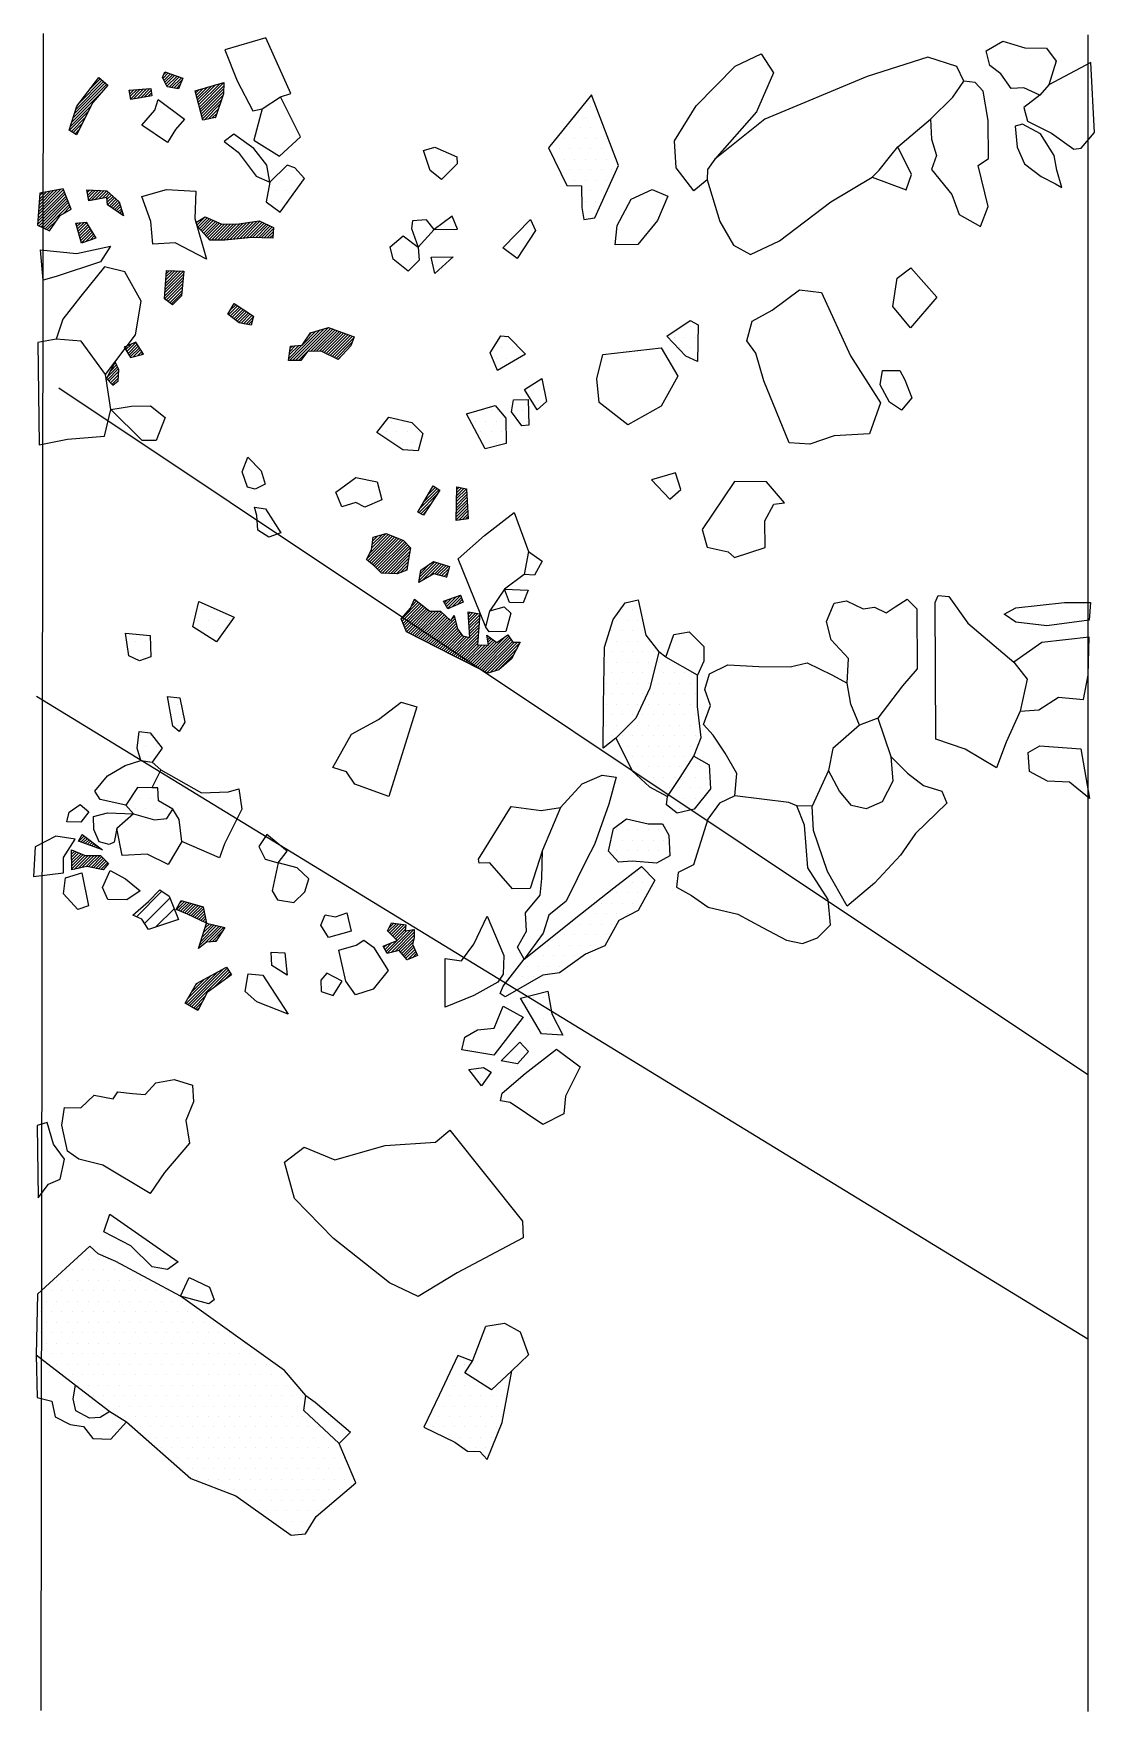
# Model space of a CAD drawing. Header units: metres. Extents: x 1.99 to 3.26, y -21 to -19.
import ezdxf

# ---------------------------------------------------------------- set-up
doc = ezdxf.new("R2010")
doc.units = ezdxf.units.M
doc.header["$LTSCALE"] = 25
doc.header["$MEASUREMENT"] = 0
doc.linetypes.add('STRICHPUNKTX2', pattern=[2, 1, -0.5, 0, -0.5])
doc.layers.get('0').update_dxf_attribs({"linetype": 'CONTINUOUS'})
for name, color, linetype in [('FEUER', 1, 'CONTINUOUS'), ('GRABUNGSGRENZE', 3, 'STRICHPUNKTX2'), ('KNOCHEN', 2, 'CONTINUOUS'), ('KNOCHENSCHRAFF', 2, 'CONTINUOUS'), ('STEINE', 4, 'CONTINUOUS'), ('STEINESCHRAFF', 4, 'CONTINUOUS')]:
    doc.layers.add(name, color=color, linetype=linetype)

# ---------------------------------------------------------------- blocks, each defined once
blk = doc.blocks.new('*X1')
at = {"color": 0}
for p, q in [((204.15, -1909.04), (207.47, -1905.72)), ((204.59, -1908.25), (207.28, -1905.56)), ((205.84, -1906.64), (207.09, -1905.4)), ((214.57, -1905.34), (215.21, -1904.7)), ((214.66, -1904.89), (214.95, -1904.61)), ((214.68, -1905.58), (215.47, -1904.79)), ((214.8, -1905.81), (215.73, -1904.89)), ((214.92, -1906.05), (215.99, -1904.98)), ((215.04, -1906.28), (216.25, -1905.08)), ((215.29, -1906.38), (216.51, -1905.17)), ((215.59, -1906.44), (216.77, -1905.26)), ((215.88, -1906.5), (216.88, -1905.5)), ((203.68, -1910.57), (207.35, -1906.9)), ((203.84, -1910.06), (207.85, -1906.05)), ((203.99, -1909.55), (207.66, -1905.89)), ((210.56, -1906.87), (210.71, -1906.73)), ((210.61, -1907.17), (211.09, -1906.7)), ((210.66, -1907.47), (211.47, -1906.67)), ((210.72, -1907.77), (211.85, -1906.64)), ((211.04, -1907.8), (212.24, -1906.61)), ((211.47, -1907.73), (212.62, -1906.58)), ((211.91, -1907.65), (213, -1906.55)), ((212.34, -1907.57), (213.15, -1906.75)), ((212.77, -1907.49), (213.19, -1907.07)), ((213.2, -1907.41), (213.23, -1907.39)), ((216.18, -1906.55), (216.64, -1906.09)), ((218.49, -1907.07), (218.88, -1906.68)), ((218.56, -1907.35), (219.38, -1906.54)), ((218.64, -1907.63), (219.87, -1906.4)), ((218.71, -1907.91), (220.36, -1906.26)), ((218.78, -1908.2), (220.85, -1906.13)), ((218.85, -1908.48), (221.34, -1905.99)), ((218.93, -1908.76), (221.84, -1905.85)), ((219, -1909.04), (221.82, -1906.22)), ((219.07, -1909.32), (221.81, -1906.59)), ((219.14, -1909.6), (221.79, -1906.95)), ((219.22, -1909.88), (221.71, -1907.39)), ((203.43, -1911.53), (205.65, -1909.31)), ((203.53, -1911.08), (206, -1908.6)), ((219.29, -1910.16), (221.54, -1907.91)), ((219.52, -1910.29), (221.37, -1908.43)), ((219.96, -1910.2), (221.2, -1908.96)), ((220.4, -1910.11), (221.03, -1909.48)), ((203.64, -1911.67), (205.29, -1910.02)), ((203.86, -1911.81), (204.93, -1910.73)), ((204.07, -1911.95), (204.57, -1911.44)), ((220.84, -1910.02), (220.87, -1910)), ((199.61, -1922.77), (203.01, -1919.38)), ((199.63, -1922.39), (202.9, -1919.12)), ((199.66, -1922.01), (202.8, -1918.87)), ((199.69, -1921.63), (202.7, -1918.62)), ((199.71, -1921.25), (202.39, -1918.58)), ((199.74, -1920.88), (201.95, -1918.66)), ((199.76, -1920.5), (201.52, -1918.74)), ((199.79, -1920.12), (201.09, -1918.81)), ((199.79, -1922.94), (203.11, -1919.63)), ((199.82, -1919.74), (200.66, -1918.89)), ((199.84, -1919.36), (200.23, -1918.97)), ((205.47, -1918.68), (205.51, -1918.64)), ((205.53, -1918.97), (205.85, -1918.66)), ((205.59, -1919.27), (206.18, -1918.67)), ((205.64, -1919.57), (206.52, -1918.69)), ((205.7, -1919.86), (206.86, -1918.7)), ((206.01, -1919.91), (207.2, -1918.72)), ((206.44, -1919.83), (207.54, -1918.73)), ((206.88, -1919.75), (207.87, -1918.76)), ((207.31, -1919.66), (208.05, -1918.92)), ((207.75, -1919.58), (208.24, -1919.09)), ((207.88, -1919.8), (208.43, -1919.26)), ((207.92, -1920.12), (208.61, -1919.43)), ((207.96, -1920.43), (208.8, -1919.59)), ((208.17, -1920.58), (208.98, -1919.76)), ((200.03, -1923.05), (203.21, -1919.88)), ((200.28, -1923.17), (203.31, -1920.13)), ((200.52, -1923.28), (203.41, -1920.38)), ((202.68, -1921.47), (203.51, -1920.64)), ((203.51, -1921), (203.61, -1920.89)), ((208.38, -1920.72), (209.17, -1919.93)), ((208.58, -1920.87), (209.34, -1920.11)), ((208.79, -1921.02), (209.42, -1920.38)), ((209, -1921.16), (209.51, -1920.65)), ((209.2, -1921.31), (209.59, -1920.93)), ((209.41, -1921.45), (209.67, -1921.2)), ((209.62, -1921.6), (209.75, -1921.47)), ((209.83, -1921.75), (209.83, -1921.74)), ((200.76, -1923.39), (201.93, -1922.22)), ((201, -1923.5), (201.12, -1923.39)), ((204.22, -1922.75), (204.39, -1922.59)), ((204.3, -1923.03), (204.77, -1922.56)), ((204.38, -1923.31), (205.16, -1922.53)), ((204.45, -1923.59), (205.45, -1922.58)), ((204.53, -1923.86), (205.59, -1922.8)), ((204.6, -1924.14), (205.72, -1923.02)), ((204.68, -1924.42), (205.86, -1923.24)), ((204.76, -1924.7), (205.99, -1923.46)), ((204.83, -1924.97), (206.13, -1923.68)), ((218.52, -1922.6), (218.71, -1922.41)), ((218.65, -1922.83), (219.57, -1921.9)), ((218.77, -1923.06), (219.84, -1921.98)), ((218.93, -1923.25), (220.09, -1922.09)), ((219.1, -1923.44), (220.34, -1922.2)), ((219.26, -1923.62), (220.58, -1922.31)), ((219.43, -1923.81), (220.83, -1922.41)), ((219.6, -1924), (221.07, -1922.52)), ((219.76, -1924.18), (221.32, -1922.63)), ((219.93, -1924.37), (221.56, -1922.74)), ((220.1, -1924.56), (221.91, -1922.74)), ((220.38, -1924.63), (222.27, -1922.73)), ((220.73, -1924.63), (222.64, -1922.73)), ((221.08, -1924.63), (223, -1922.72)), ((221.44, -1924.63), (223.36, -1922.71)), ((221.79, -1924.63), (223.74, -1922.69)), ((222.16, -1924.61), (224.15, -1922.63)), ((222.55, -1924.58), (224.56, -1922.57)), ((222.94, -1924.54), (224.97, -1922.51)), ((223.33, -1924.5), (225.39, -1922.45)), ((223.72, -1924.47), (225.8, -1922.39)), ((224.11, -1924.43), (226.15, -1922.39)), ((224.5, -1924.4), (226.4, -1922.5)), ((224.89, -1924.36), (226.64, -1922.61)), ((225.27, -1924.34), (226.88, -1922.72)), ((225.61, -1924.35), (227.13, -1922.83)), ((225.96, -1924.35), (227.37, -1922.94)), ((226.3, -1924.36), (227.61, -1923.05)), ((226.65, -1924.37), (227.75, -1923.27)), ((227, -1924.38), (227.73, -1923.64)), ((205.33, -1924.83), (206.26, -1923.9)), ((205.87, -1924.64), (206.4, -1924.11)), ((206.42, -1924.45), (206.53, -1924.33)), ((227.34, -1924.38), (227.71, -1924.01)), ((227.69, -1924.39), (227.7, -1924.38)), ((214.77, -1931.65), (216.95, -1929.47)), ((214.78, -1931.29), (216.98, -1929.09)), ((214.81, -1930.91), (217.02, -1928.7)), ((214.84, -1930.52), (217.02, -1928.34)), ((214.87, -1930.14), (216.68, -1928.33)), ((214.9, -1929.76), (216.34, -1928.32)), ((214.93, -1929.37), (215.99, -1928.31)), ((214.96, -1928.99), (215.65, -1928.3)), ((214.99, -1928.61), (215.3, -1928.29)), ((214.97, -1931.8), (216.92, -1929.86)), ((215.17, -1931.96), (216.88, -1930.25)), ((215.38, -1932.11), (216.85, -1930.64)), ((215.58, -1932.26), (216.81, -1931.02)), ((222.41, -1933.55), (223.48, -1932.49)), ((222.6, -1933.01), (223.26, -1932.36)), ((222.61, -1933.71), (223.69, -1932.63)), ((222.81, -1933.86), (223.91, -1932.77)), ((223.01, -1934.02), (224.13, -1932.9)), ((223.21, -1934.17), (224.34, -1933.04)), ((223.41, -1934.33), (224.56, -1933.18)), ((223.61, -1934.48), (224.77, -1933.32)), ((223.89, -1934.56), (224.99, -1933.45)), ((224.19, -1934.61), (225.21, -1933.59)), ((224.49, -1934.66), (225.36, -1933.79)), ((224.79, -1934.72), (225.22, -1934.29)), ((229.69, -1939.01), (233.34, -1935.35)), ((230.04, -1939.01), (233.85, -1935.2)), ((230.4, -1939.01), (234.35, -1935.05)), ((230.75, -1939.01), (234.61, -1935.15)), ((231.22, -1937.13), (232.83, -1935.51)), ((232.02, -1935.97), (232.32, -1935.67)), ((232.18, -1937.93), (234.87, -1935.24)), ((232.54, -1937.92), (235.13, -1935.34)), ((232.91, -1937.91), (235.39, -1935.43)), ((233.27, -1937.9), (235.64, -1935.53)), ((233.58, -1937.95), (235.9, -1935.62)), ((233.82, -1938.06), (236.16, -1935.72)), ((234.06, -1938.18), (236.42, -1935.81)), ((209.99, -1937.49), (210.13, -1937.36)), ((210.13, -1937.71), (210.76, -1937.08)), ((210.26, -1937.93), (211.34, -1936.85)), ((210.4, -1938.15), (211.48, -1937.06)), ((210.53, -1938.37), (211.62, -1937.28)), ((210.67, -1938.58), (211.76, -1937.49)), ((211.03, -1938.57), (211.89, -1937.71)), ((229.59, -1938.76), (231.16, -1937.18)), ((229.65, -1938.34), (230.78, -1937.21)), ((229.71, -1937.93), (230.4, -1937.23)), ((229.77, -1937.51), (230.02, -1937.26)), ((234.3, -1938.29), (236.68, -1935.91)), ((234.54, -1938.4), (236.94, -1936)), ((234.77, -1938.52), (237.19, -1936.1)), ((235.01, -1938.63), (237.35, -1936.3)), ((235.25, -1938.75), (237.13, -1936.87)), ((207.87, -1941.03), (209.13, -1939.77)), ((208.29, -1940.26), (209.03, -1939.52)), ((208.71, -1939.48), (208.92, -1939.27)), ((211.51, -1938.45), (212.03, -1937.93)), ((211.99, -1938.32), (212.17, -1938.14)), ((235.49, -1938.86), (235.69, -1938.66)), ((207.95, -1941.3), (209.24, -1940.01)), ((208.12, -1941.48), (209.28, -1940.33)), ((208.29, -1941.67), (209.26, -1940.7)), ((208.46, -1941.85), (209.25, -1941.06)), ((209.15, -1941.52), (209.23, -1941.43)), ((245.11, -1957.18), (247.31, -1954.97)), ((245.21, -1956.72), (247.53, -1954.4)), ((245.71, -1955.87), (247.31, -1954.27)), ((246.2, -1955.02), (247.09, -1954.13)), ((246.7, -1954.17), (246.88, -1953.99)), ((249.59, -1956.93), (250.87, -1955.66)), ((249.6, -1956.57), (250.85, -1955.33)), ((249.61, -1956.21), (250.83, -1954.99)), ((249.62, -1955.84), (250.81, -1954.66)), ((249.63, -1955.48), (250.79, -1954.33)), ((249.64, -1955.12), (250.5, -1954.26)), ((249.65, -1954.75), (250.21, -1954.19)), ((249.66, -1954.39), (249.92, -1954.13)), ((245.34, -1957.29), (246.66, -1955.98)), ((245.58, -1957.41), (246.01, -1956.98)), ((249.56, -1958.02), (250.92, -1956.67)), ((249.57, -1957.66), (250.9, -1956.33)), ((249.58, -1957.3), (250.88, -1956)), ((249.9, -1958.04), (250.94, -1957)), ((250.31, -1957.99), (250.96, -1957.34)), ((250.72, -1957.93), (250.98, -1957.67)), ((238.9, -1962.68), (241.72, -1959.85)), ((239.29, -1961.94), (241.47, -1959.75)), ((239.5, -1961.37), (241.22, -1959.65)), ((239.56, -1960.95), (240.72, -1959.79)), ((239.03, -1962.9), (241.98, -1959.95)), ((239.23, -1963.06), (242.23, -1960.05)), ((239.42, -1963.22), (242.49, -1960.15)), ((239.61, -1963.38), (242.74, -1960.25)), ((239.62, -1960.54), (240.22, -1959.94)), ((239.68, -1960.13), (239.71, -1960.09)), ((239.8, -1963.54), (242.99, -1960.35)), ((239.98, -1963.72), (243.25, -1960.45)), ((240.15, -1963.9), (243.43, -1960.62)), ((240.33, -1964.07), (243.61, -1960.8)), ((240.51, -1964.25), (243.78, -1960.98)), ((240.73, -1964.39), (243.95, -1961.17)), ((241.07, -1964.4), (244.1, -1961.36)), ((241.41, -1964.41), (244.04, -1961.78)), ((241.76, -1964.42), (243.97, -1962.2)), ((242.1, -1964.43), (243.9, -1962.62)), ((242.44, -1964.44), (243.84, -1963.04)), ((242.94, -1964.29), (243.78, -1963.46)), ((243.48, -1964.11), (243.72, -1963.87)), ((245.16, -1965.26), (247.3, -1963.11)), ((245.24, -1964.83), (247.03, -1963.03)), ((245.31, -1964.4), (246.44, -1963.27)), ((245.47, -1965.3), (247.57, -1963.2)), ((246.34, -1964.78), (247.84, -1963.29)), ((247, -1964.48), (248.11, -1963.37)), ((247.28, -1964.55), (248.37, -1963.46)), ((247.56, -1964.63), (248.64, -1963.54)), ((247.84, -1964.7), (248.72, -1963.82)), ((248.12, -1964.78), (248.58, -1964.31)), ((248.39, -1964.85), (248.44, -1964.8)), ((243.03, -1969.86), (245.05, -1967.84)), ((244.27, -1968.27), (244.85, -1967.69)), ((244.54, -1967.65), (244.65, -1967.53)), ((248.17, -1967.9), (248.52, -1967.55)), ((248.3, -1968.13), (249.07, -1967.36)), ((248.42, -1968.36), (249.61, -1967.17)), ((248.55, -1968.59), (250.11, -1967.02)), ((249.09, -1968.4), (250.21, -1967.28)), ((249.72, -1968.12), (250.3, -1967.54)), ((250.36, -1967.84), (250.4, -1967.8)), ((243.13, -1970.11), (245.24, -1968)), ((243.23, -1970.37), (245.44, -1968.15)), ((243.33, -1970.62), (245.64, -1968.31)), ((243.43, -1970.87), (245.84, -1968.46)), ((243.53, -1971.13), (246.04, -1968.62)), ((243.64, -1971.37), (246.24, -1968.77)), ((243.88, -1971.49), (246.44, -1968.93)), ((244.11, -1971.61), (246.79, -1968.93)), ((244.34, -1971.73), (247.14, -1968.93)), ((244.58, -1971.85), (247.5, -1968.93)), ((244.81, -1971.97), (247.78, -1969)), ((245.05, -1972.09), (247.96, -1969.17)), ((245.28, -1972.2), (248.15, -1969.34)), ((245.52, -1972.32), (248.33, -1969.51)), ((245.75, -1972.44), (248.52, -1969.68)), ((245.99, -1972.56), (248.7, -1969.85)), ((246.46, -1972.8), (249.43, -1969.82)), ((249.07, -1969.83), (249.36, -1969.54)), ((251.03, -1969.28), (251.28, -1969.04)), ((251.05, -1969.62), (251.58, -1969.09)), ((251.07, -1969.95), (251.87, -1969.15)), ((251.1, -1970.28), (252.17, -1969.21)), ((251.12, -1970.61), (252.38, -1969.35)), ((251.14, -1970.94), (252.35, -1969.73)), ((246.22, -1972.68), (248.88, -1970.02)), ((246.69, -1972.92), (249.5, -1970.11)), ((246.92, -1973.04), (249.57, -1970.39)), ((247.16, -1973.16), (249.65, -1970.67)), ((247.39, -1973.28), (249.72, -1970.95)), ((247.63, -1973.39), (249.85, -1971.17)), ((247.86, -1973.51), (250, -1971.38)), ((248.1, -1973.63), (250.15, -1971.58)), ((248.33, -1973.75), (250.3, -1971.78)), ((248.57, -1973.87), (250.55, -1971.89)), ((249.27, -1974.23), (252.24, -1971.25)), ((249.5, -1974.35), (252.22, -1971.64)), ((251.16, -1971.28), (252.32, -1970.11)), ((251.18, -1971.61), (252.3, -1970.49)), ((251.2, -1971.94), (252.27, -1970.87)), ((252.07, -1975.67), (255.84, -1971.9)), ((253.28, -1971.99), (253.38, -1971.89)), ((248.8, -1973.99), (250.84, -1971.95)), ((249.04, -1974.11), (251.12, -1972.02)), ((249.74, -1974.47), (252.19, -1972.02)), ((249.97, -1974.59), (252.16, -1972.4)), ((250.2, -1974.71), (252.13, -1972.78)), ((250.44, -1974.83), (252.35, -1972.92)), ((250.67, -1974.95), (252.69, -1972.93)), ((250.9, -1975.07), (253.03, -1972.95)), ((251.14, -1975.19), (253.36, -1972.96)), ((251.37, -1975.31), (254.19, -1972.49)), ((251.6, -1975.43), (254.39, -1972.64)), ((251.84, -1975.55), (255.41, -1971.97)), ((252.3, -1975.79), (255.99, -1972.1)), ((252.54, -1975.91), (256.14, -1972.31)), ((252.77, -1976.03), (256.28, -1972.52)), ((253, -1976.15), (256.54, -1972.61)), ((253.24, -1976.27), (256.89, -1972.62)), ((253.33, -1972.29), (253.58, -1972.04)), ((253.38, -1972.59), (253.78, -1972.19)), ((253.43, -1972.89), (253.98, -1972.34)), ((253.63, -1976.24), (257.18, -1972.68)), ((254.13, -1976.08), (256.81, -1973.41)), ((254.64, -1975.93), (256.43, -1974.14)), ((204.49, -1996.38), (205.15, -1995.72)), ((204.75, -1996.47), (205.35, -1995.87)), ((204.9, -1995.62), (204.95, -1995.57)), ((203.66, -1997.56), (203.78, -1997.44)), ((203.67, -1997.91), (204.04, -1997.54)), ((203.67, -1998.26), (204.29, -1997.64)), ((203.68, -1998.6), (204.54, -1997.75)), ((203.69, -1998.95), (204.79, -1997.85)), ((205.01, -1996.56), (205.55, -1996.02)), ((205.28, -1996.65), (205.75, -1996.18)), ((205.54, -1996.75), (205.96, -1996.33)), ((205.8, -1996.84), (206.16, -1996.48)), ((206.06, -1996.93), (206.36, -1996.63)), ((206.32, -1997.02), (206.56, -1996.78)), ((206.58, -1997.12), (206.76, -1996.94)), ((206.84, -1997.21), (206.96, -1997.09)), ((207.1, -1997.3), (207.17, -1997.24)), ((207.37, -1997.39), (207.37, -1997.39)), ((203.69, -1999.3), (205.04, -1997.95)), ((203.7, -1999.65), (205.29, -1998.05)), ((203.98, -1999.72), (205.65, -1998.05)), ((204.44, -1999.61), (206, -1998.05)), ((204.9, -1999.51), (206.35, -1998.05)), ((205.35, -1999.41), (206.7, -1998.06)), ((205.69, -1999.42), (207.06, -1998.06)), ((205.98, -1999.48), (207.26, -1998.2)), ((206.27, -1999.54), (207.44, -1998.38)), ((206.57, -1999.61), (207.62, -1998.56)), ((206.86, -1999.67), (207.79, -1998.73)), ((207.15, -1999.73), (207.97, -1998.91)), ((216.17, -2004.5), (217.13, -2003.54)), ((216.42, -2004.6), (217.4, -2003.62)), ((216.54, -2003.78), (216.85, -2003.46)), ((216.67, -2004.71), (217.68, -2003.7)), ((216.92, -2004.81), (217.95, -2003.78)), ((217.17, -2004.92), (218.22, -2003.86)), ((217.41, -2005.02), (218.5, -2003.94)), ((217.66, -2005.13), (218.77, -2004.02)), ((217.9, -2005.25), (219.05, -2004.1)), ((218.14, -2005.36), (219.32, -2004.18)), ((218.38, -2005.47), (219.42, -2004.43)), ((218.62, -2005.59), (219.48, -2004.72)), ((218.86, -2005.7), (219.54, -2005.02)), ((219.1, -2005.81), (219.6, -2005.31)), ((219.34, -2005.93), (219.66, -2005.6)), ((219.58, -2006.04), (219.72, -2005.89)), ((218.91, -2008.83), (221.26, -2006.48)), ((219.08, -2008.31), (220.98, -2006.41)), ((219.24, -2007.79), (220.69, -2006.34)), ((219.33, -2008.76), (221.55, -2006.55)), ((219.41, -2007.27), (220.4, -2006.28)), ((219.57, -2006.75), (220.12, -2006.21)), ((219.74, -2006.23), (219.83, -2006.14)), ((220.05, -2008.39), (221.83, -2006.61)), ((220.44, -2008.36), (221.61, -2007.19)), ((241.34, -2009.73), (244.11, -2006.96)), ((241.46, -2007.14), (242.43, -2006.16)), ((241.53, -2006.72), (242.13, -2006.12)), ((241.63, -2007.32), (242.74, -2006.21)), ((241.8, -2009.63), (244.52, -2006.9)), ((241.81, -2007.5), (243.05, -2006.26)), ((241.98, -2007.68), (243.35, -2006.31)), ((242.16, -2007.85), (243.54, -2006.48)), ((242.27, -2009.51), (244.56, -2007.22)), ((242.34, -2008.03), (243.51, -2006.86)), ((242.51, -2008.21), (243.7, -2007.02)), ((242.74, -2009.4), (244.56, -2007.57)), ((220.83, -2008.33), (220.98, -2008.17)), ((240.95, -2009.06), (241.33, -2008.68)), ((241.08, -2009.29), (241.91, -2008.46)), ((241.21, -2009.51), (242.49, -2008.23)), ((242.93, -2009.56), (244.54, -2007.95)), ((243.09, -2009.75), (244.41, -2008.44)), ((243.25, -2009.94), (244.42, -2008.78)), ((243.42, -2010.13), (244.53, -2009.02)), ((243.58, -2010.32), (244.64, -2009.27)), ((243.75, -2010.51), (244.75, -2009.51)), ((244.35, -2010.26), (244.85, -2009.76)), ((217.52, -2015.87), (221.85, -2011.54)), ((217.75, -2016), (222.24, -2011.51)), ((217.97, -2016.13), (222.38, -2011.72)), ((220.51, -2013.95), (222.52, -2011.93)), ((244.96, -2010.01), (244.96, -2010)), ((217.3, -2015.75), (221.06, -2011.98)), ((217.51, -2015.18), (220.27, -2012.42)), ((218.02, -2014.32), (219.47, -2012.86)), ((218.53, -2013.46), (218.68, -2013.3)), ((221.84, -2012.97), (222.66, -2012.15)), ((218.2, -2016.26), (219.66, -2014.8)), ((218.42, -2016.39), (219.27, -2015.54)), ((218.65, -2016.52), (218.87, -2016.29))]:
    blk.add_line(p, q, dxfattribs=at)
blk = doc.blocks.new('*X2')
at = {"color": 0}
for p, q in [((265.625, -1908.75), (265.625, -1908.75)), ((263.125, -1911.25), (263.125, -1911.25)), ((263.75, -1910), (263.75, -1910)), ((264.375, -1911.25), (264.375, -1911.25)), ((265, -1910), (265, -1910)), ((265.625, -1911.25), (265.625, -1911.25)), ((266.25, -1910), (266.25, -1910)), ((266.875, -1911.25), (266.875, -1911.25)), ((261.875, -1913.75), (261.875, -1913.75)), ((262.5, -1912.5), (262.5, -1912.5)), ((263.125, -1913.75), (263.125, -1913.75)), ((263.75, -1912.5), (263.75, -1912.5)), ((264.375, -1913.75), (264.375, -1913.75)), ((265, -1912.5), (265, -1912.5)), ((265.625, -1913.75), (265.625, -1913.75)), ((266.25, -1912.5), (266.25, -1912.5)), ((266.875, -1913.75), (266.875, -1913.75)), ((267.5, -1912.5), (267.5, -1912.5)), ((268.125, -1913.75), (268.125, -1913.75)), ((262.5, -1915), (262.5, -1915)), ((263.75, -1915), (263.75, -1915)), ((265, -1915), (265, -1915)), ((266.25, -1915), (266.25, -1915)), ((267.5, -1915), (267.5, -1915)), ((228.75, -1917.5), (228.75, -1917.5)), ((229.375, -1916.25), (229.375, -1916.25)), ((230, -1917.5), (230, -1917.5)), ((231.25, -1917.5), (231.25, -1917.5)), ((262.5, -1917.5), (262.5, -1917.5)), ((263.125, -1916.25), (263.125, -1916.25)), ((263.75, -1917.5), (263.75, -1917.5)), ((264.375, -1916.25), (264.375, -1916.25)), ((265, -1917.5), (265, -1917.5)), ((265.625, -1916.25), (265.625, -1916.25)), ((266.25, -1917.5), (266.25, -1917.5)), ((266.875, -1916.25), (266.875, -1916.25)), ((267.5, -1917.5), (267.5, -1917.5)), ((268.125, -1916.25), (268.125, -1916.25)), ((228.125, -1918.75), (228.125, -1918.75)), ((229.375, -1918.75), (229.375, -1918.75)), ((265.625, -1918.75), (265.625, -1918.75)), ((266.875, -1918.75), (266.875, -1918.75)), ((227.5, -1920), (227.5, -1920)), ((228.75, -1920), (228.75, -1920)), ((265, -1920), (265, -1920)), ((265.625, -1921.25), (265.625, -1921.25)), ((266.25, -1920), (266.25, -1920)), ((277.5, -1935), (277.5, -1935)), ((255, -1937.5), (255, -1937.5)), ((255.625, -1936.25), (255.625, -1936.25)), ((256.25, -1937.5), (256.25, -1937.5)), ((275.625, -1936.25), (275.625, -1936.25)), ((276.25, -1937.5), (276.25, -1937.5)), ((276.875, -1936.25), (276.875, -1936.25)), ((277.5, -1937.5), (277.5, -1937.5)), ((278.125, -1936.25), (278.125, -1936.25)), ((254.375, -1938.75), (254.375, -1938.75)), ((255.625, -1938.75), (255.625, -1938.75)), ((256.875, -1938.75), (256.875, -1938.75)), ((278.125, -1938.75), (278.125, -1938.75)), ((256.875, -1943.75), (256.875, -1943.75)), ((258.125, -1943.75), (258.125, -1943.75)), ((258.75, -1942.5), (258.75, -1942.5)), ((259.375, -1943.75), (259.375, -1943.75)), ((260, -1942.5), (260, -1942.5)), ((252.5, -1945), (252.5, -1945)), ((253.75, -1945), (253.75, -1945)), ((256.25, -1945), (256.25, -1945)), ((257.5, -1945), (257.5, -1945)), ((241.25, -1947.5), (241.25, -1947.5)), ((241.875, -1946.25), (241.875, -1946.25)), ((242.5, -1947.5), (242.5, -1947.5)), ((243.125, -1946.25), (243.125, -1946.25)), ((243.75, -1947.5), (243.75, -1947.5)), ((245, -1947.5), (245, -1947.5)), ((251.875, -1946.25), (251.875, -1946.25)), ((252.5, -1947.5), (252.5, -1947.5)), ((253.125, -1946.25), (253.125, -1946.25)), ((253.75, -1947.5), (253.75, -1947.5)), ((254.375, -1946.25), (254.375, -1946.25)), ((255, -1947.5), (255, -1947.5)), ((258.125, -1946.25), (258.125, -1946.25)), ((241.875, -1948.75), (241.875, -1948.75)), ((243.125, -1948.75), (243.125, -1948.75)), ((244.375, -1948.75), (244.375, -1948.75)), ((253.125, -1948.75), (253.125, -1948.75)), ((254.375, -1948.75), (254.375, -1948.75)), ((219.375, -1968.75), (219.375, -1968.75)), ((220.625, -1968.75), (220.625, -1968.75)), ((269.375, -1968.75), (269.375, -1968.75)), ((270.625, -1968.75), (270.625, -1968.75)), ((218.75, -1970), (218.75, -1970)), ((219.375, -1971.25), (219.375, -1971.25)), ((220, -1970), (220, -1970)), ((220.625, -1971.25), (220.625, -1971.25)), ((221.25, -1970), (221.25, -1970)), ((221.875, -1971.25), (221.875, -1971.25)), ((222.5, -1970), (222.5, -1970)), ((268.125, -1971.25), (268.125, -1971.25)), ((268.75, -1970), (268.75, -1970)), ((269.375, -1971.25), (269.375, -1971.25)), ((270, -1970), (270, -1970)), ((270.625, -1971.25), (270.625, -1971.25)), ((271.25, -1970), (271.25, -1970)), ((271.875, -1971.25), (271.875, -1971.25)), ((210.625, -1973.75), (210.625, -1973.75)), ((211.25, -1972.5), (211.25, -1972.5)), ((211.875, -1973.75), (211.875, -1973.75)), ((212.5, -1972.5), (212.5, -1972.5)), ((268.125, -1973.75), (268.125, -1973.75)), ((268.75, -1972.5), (268.75, -1972.5)), ((269.375, -1973.75), (269.375, -1973.75)), ((270, -1972.5), (270, -1972.5)), ((270.625, -1973.75), (270.625, -1973.75)), ((271.25, -1972.5), (271.25, -1972.5)), ((271.875, -1973.75), (271.875, -1973.75)), ((272.5, -1972.5), (272.5, -1972.5)), ((273.125, -1973.75), (273.125, -1973.75)), ((267.5, -1975), (267.5, -1975)), ((268.75, -1975), (268.75, -1975)), ((270, -1975), (270, -1975)), ((271.25, -1975), (271.25, -1975)), ((272.5, -1975), (272.5, -1975)), ((273.75, -1975), (273.75, -1975)), ((275, -1975), (275, -1975)), ((267.5, -1977.5), (267.5, -1977.5)), ((268.125, -1976.25), (268.125, -1976.25)), ((268.75, -1977.5), (268.75, -1977.5)), ((269.375, -1976.25), (269.375, -1976.25)), ((270, -1977.5), (270, -1977.5)), ((270.625, -1976.25), (270.625, -1976.25)), ((271.25, -1977.5), (271.25, -1977.5)), ((271.875, -1976.25), (271.875, -1976.25)), ((272.5, -1977.5), (272.5, -1977.5)), ((273.125, -1976.25), (273.125, -1976.25)), ((273.75, -1977.5), (273.75, -1977.5)), ((274.375, -1976.25), (274.375, -1976.25)), ((275, -1977.5), (275, -1977.5)), ((275.625, -1976.25), (275.625, -1976.25)), ((276.25, -1977.5), (276.25, -1977.5)), ((276.875, -1976.25), (276.875, -1976.25)), ((277.5, -1977.5), (277.5, -1977.5)), ((268.125, -1978.75), (268.125, -1978.75)), ((269.375, -1978.75), (269.375, -1978.75)), ((270.625, -1978.75), (270.625, -1978.75)), ((271.875, -1978.75), (271.875, -1978.75)), ((273.125, -1978.75), (273.125, -1978.75)), ((274.375, -1978.75), (274.375, -1978.75)), ((275.625, -1978.75), (275.625, -1978.75)), ((276.875, -1978.75), (276.875, -1978.75)), ((278.125, -1978.75), (278.125, -1978.75)), ((215.625, -1981.25), (215.625, -1981.25)), ((216.25, -1980), (216.25, -1980)), ((216.875, -1981.25), (216.875, -1981.25)), ((267.5, -1980), (267.5, -1980)), ((268.125, -1981.25), (268.125, -1981.25)), ((268.75, -1980), (268.75, -1980)), ((269.375, -1981.25), (269.375, -1981.25)), ((270, -1980), (270, -1980)), ((270.625, -1981.25), (270.625, -1981.25)), ((271.25, -1980), (271.25, -1980)), ((271.875, -1981.25), (271.875, -1981.25)), ((272.5, -1980), (272.5, -1980)), ((273.125, -1981.25), (273.125, -1981.25)), ((273.75, -1980), (273.75, -1980)), ((274.375, -1981.25), (274.375, -1981.25)), ((275, -1980), (275, -1980)), ((275.625, -1981.25), (275.625, -1981.25)), ((276.25, -1980), (276.25, -1980)), ((276.875, -1981.25), (276.875, -1981.25)), ((277.5, -1980), (277.5, -1980)), ((278.125, -1981.25), (278.125, -1981.25)), ((211.875, -1983.75), (211.875, -1983.75)), ((213.125, -1983.75), (213.125, -1983.75)), ((216.25, -1982.5), (216.25, -1982.5)), ((267.5, -1982.5), (267.5, -1982.5)), ((268.125, -1983.75), (268.125, -1983.75)), ((268.75, -1982.5), (268.75, -1982.5)), ((269.375, -1983.75), (269.375, -1983.75)), ((270, -1982.5), (270, -1982.5)), ((270.625, -1983.75), (270.625, -1983.75)), ((271.25, -1982.5), (271.25, -1982.5)), ((271.875, -1983.75), (271.875, -1983.75)), ((272.5, -1982.5), (272.5, -1982.5)), ((273.125, -1983.75), (273.125, -1983.75)), ((273.75, -1982.5), (273.75, -1982.5)), ((274.375, -1983.75), (274.375, -1983.75)), ((275, -1982.5), (275, -1982.5)), ((275.625, -1983.75), (275.625, -1983.75)), ((276.25, -1982.5), (276.25, -1982.5)), ((276.875, -1983.75), (276.875, -1983.75)), ((277.5, -1982.5), (277.5, -1982.5)), ((278.125, -1983.75), (278.125, -1983.75)), ((212.5, -1985), (212.5, -1985)), ((213.75, -1985), (213.75, -1985)), ((270, -1985), (270, -1985)), ((271.25, -1985), (271.25, -1985)), ((272.5, -1985), (272.5, -1985)), ((273.75, -1985), (273.75, -1985)), ((275, -1985), (275, -1985)), ((276.25, -1985), (276.25, -1985)), ((277.5, -1985), (277.5, -1985)), ((211.875, -1986.25), (211.875, -1986.25)), ((213.125, -1986.25), (213.125, -1986.25)), ((270.625, -1986.25), (270.625, -1986.25)), ((271.25, -1987.5), (271.25, -1987.5)), ((271.875, -1986.25), (271.875, -1986.25)), ((272.5, -1987.5), (272.5, -1987.5)), ((273.125, -1986.25), (273.125, -1986.25)), ((273.75, -1987.5), (273.75, -1987.5)), ((274.375, -1986.25), (274.375, -1986.25)), ((275, -1987.5), (275, -1987.5)), ((275.625, -1986.25), (275.625, -1986.25)), ((276.25, -1987.5), (276.25, -1987.5)), ((276.875, -1986.25), (276.875, -1986.25)), ((277.5, -1987.5), (277.5, -1987.5)), ((278.75, -1987.5), (278.75, -1987.5)), ((271.875, -1988.75), (271.875, -1988.75)), ((273.125, -1988.75), (273.125, -1988.75)), ((274.375, -1988.75), (274.375, -1988.75)), ((275.625, -1988.75), (275.625, -1988.75)), ((276.875, -1988.75), (276.875, -1988.75)), ((278.125, -1988.75), (278.125, -1988.75)), ((279.375, -1988.75), (279.375, -1988.75)), ((211.875, -1991.25), (211.875, -1991.25)), ((212.5, -1990), (212.5, -1990)), ((213.125, -1991.25), (213.125, -1991.25)), ((213.75, -1990), (213.75, -1990)), ((273.75, -1990), (273.75, -1990)), ((275, -1990), (275, -1990)), ((275.625, -1991.25), (275.625, -1991.25)), ((276.25, -1990), (276.25, -1990)), ((276.875, -1991.25), (276.875, -1991.25)), ((277.5, -1990), (277.5, -1990)), ((278.125, -1991.25), (278.125, -1991.25)), ((278.75, -1990), (278.75, -1990)), ((211.25, -1992.5), (211.25, -1992.5)), ((212.5, -1992.5), (212.5, -1992.5)), ((213.75, -1992.5), (213.75, -1992.5)), ((215, -1992.5), (215, -1992.5)), ((276.25, -1992.5), (276.25, -1992.5)), ((277.5, -1992.5), (277.5, -1992.5)), ((268.75, -1995), (268.75, -1995)), ((270, -1995), (270, -1995)), ((271.25, -1995), (271.25, -1995)), ((272.5, -1995), (272.5, -1995)), ((273.75, -1995), (273.75, -1995)), ((268.125, -1996.25), (268.125, -1996.25)), ((268.75, -1997.5), (268.75, -1997.5)), ((269.375, -1996.25), (269.375, -1996.25)), ((270, -1997.5), (270, -1997.5)), ((270.625, -1996.25), (270.625, -1996.25)), ((271.25, -1997.5), (271.25, -1997.5)), ((271.875, -1996.25), (271.875, -1996.25)), ((272.5, -1997.5), (272.5, -1997.5)), ((273.125, -1996.25), (273.125, -1996.25)), ((273.75, -1997.5), (273.75, -1997.5)), ((274.375, -1996.25), (274.375, -1996.25)), ((275, -1997.5), (275, -1997.5)), ((269.375, -1998.75), (269.375, -1998.75)), ((270.625, -1998.75), (270.625, -1998.75)), ((271.875, -1998.75), (271.875, -1998.75)), ((273.125, -1998.75), (273.125, -1998.75)), ((269.375, -2001.25), (269.375, -2001.25)), ((270.625, -2001.25), (270.625, -2001.25)), ((271.25, -2000), (271.25, -2000)), ((271.875, -2001.25), (271.875, -2001.25)), ((273.125, -2001.25), (273.125, -2001.25)), ((266.875, -2003.75), (266.875, -2003.75)), ((268.125, -2003.75), (268.125, -2003.75)), ((268.75, -2002.5), (268.75, -2002.5)), ((269.375, -2003.75), (269.375, -2003.75)), ((270, -2002.5), (270, -2002.5)), ((270.625, -2003.75), (270.625, -2003.75)), ((271.25, -2002.5), (271.25, -2002.5)), ((265, -2005), (265, -2005)), ((266.25, -2005), (266.25, -2005)), ((267.5, -2005), (267.5, -2005)), ((268.75, -2005), (268.75, -2005)), ((270, -2005), (270, -2005)), ((262.5, -2007.5), (262.5, -2007.5)), ((263.125, -2006.25), (263.125, -2006.25)), ((263.75, -2007.5), (263.75, -2007.5)), ((264.375, -2006.25), (264.375, -2006.25)), ((265, -2007.5), (265, -2007.5)), ((265.625, -2006.25), (265.625, -2006.25)), ((266.25, -2007.5), (266.25, -2007.5)), ((266.875, -2006.25), (266.875, -2006.25)), ((267.5, -2007.5), (267.5, -2007.5)), ((268.125, -2006.25), (268.125, -2006.25)), ((260.625, -2008.75), (260.625, -2008.75)), ((261.875, -2008.75), (261.875, -2008.75)), ((263.125, -2008.75), (263.125, -2008.75)), ((264.375, -2008.75), (264.375, -2008.75)), ((265.625, -2008.75), (265.625, -2008.75)), ((266.875, -2008.75), (266.875, -2008.75)), ((258.125, -2011.25), (258.125, -2011.25)), ((258.75, -2010), (258.75, -2010)), ((259.375, -2011.25), (259.375, -2011.25)), ((260, -2010), (260, -2010)), ((260.625, -2011.25), (260.625, -2011.25)), ((261.25, -2010), (261.25, -2010)), ((261.875, -2011.25), (261.875, -2011.25)), ((262.5, -2010), (262.5, -2010)), ((263.75, -2010), (263.75, -2010)), ((234.375, -2013.75), (234.375, -2013.75)), ((255.625, -2013.75), (255.625, -2013.75)), ((256.25, -2012.5), (256.25, -2012.5)), ((256.875, -2013.75), (256.875, -2013.75)), ((257.5, -2012.5), (257.5, -2012.5)), ((258.75, -2012.5), (258.75, -2012.5)), ((258.75, -2015), (258.75, -2015)), ((260, -2015), (260, -2015)), ((258.125, -2016.25), (258.125, -2016.25)), ((258.75, -2017.5), (258.75, -2017.5)), ((259.375, -2016.25), (259.375, -2016.25)), ((260, -2017.5), (260, -2017.5)), ((260.625, -2016.25), (260.625, -2016.25)), ((261.25, -2017.5), (261.25, -2017.5)), ((260.625, -2018.75), (260.625, -2018.75)), ((261.875, -2018.75), (261.875, -2018.75)), ((251.875, -2023.75), (251.875, -2023.75)), ((253.125, -2023.75), (253.125, -2023.75)), ((252.5, -2025), (252.5, -2025)), ((203.75, -2047.5), (203.75, -2047.5)), ((204.375, -2046.25), (204.375, -2046.25)), ((205, -2047.5), (205, -2047.5)), ((205.625, -2046.25), (205.625, -2046.25)), ((206.25, -2047.5), (206.25, -2047.5)), ((206.875, -2046.25), (206.875, -2046.25)), ((207.5, -2047.5), (207.5, -2047.5)), ((208.125, -2046.25), (208.125, -2046.25)), ((208.75, -2047.5), (208.75, -2047.5)), ((210, -2047.5), (210, -2047.5)), ((201.875, -2048.75), (201.875, -2048.75)), ((203.125, -2048.75), (203.125, -2048.75)), ((204.375, -2048.75), (204.375, -2048.75)), ((205.625, -2048.75), (205.625, -2048.75)), ((206.875, -2048.75), (206.875, -2048.75)), ((208.125, -2048.75), (208.125, -2048.75)), ((209.375, -2048.75), (209.375, -2048.75)), ((210.625, -2048.75), (210.625, -2048.75)), ((211.875, -2048.75), (211.875, -2048.75)), ((200.625, -2051.25), (200.625, -2051.25)), ((201.25, -2050), (201.25, -2050)), ((201.875, -2051.25), (201.875, -2051.25)), ((202.5, -2050), (202.5, -2050)), ((203.125, -2051.25), (203.125, -2051.25)), ((203.75, -2050), (203.75, -2050)), ((204.375, -2051.25), (204.375, -2051.25)), ((205, -2050), (205, -2050)), ((205.625, -2051.25), (205.625, -2051.25)), ((206.25, -2050), (206.25, -2050)), ((206.875, -2051.25), (206.875, -2051.25)), ((207.5, -2050), (207.5, -2050)), ((208.125, -2051.25), (208.125, -2051.25)), ((208.75, -2050), (208.75, -2050)), ((209.375, -2051.25), (209.375, -2051.25)), ((210, -2050), (210, -2050)), ((210.625, -2051.25), (210.625, -2051.25)), ((211.25, -2050), (211.25, -2050)), ((211.875, -2051.25), (211.875, -2051.25)), ((212.5, -2050), (212.5, -2050)), ((213.125, -2051.25), (213.125, -2051.25)), ((213.75, -2050), (213.75, -2050)), ((214.375, -2051.25), (214.375, -2051.25)), ((215, -2050), (215, -2050)), ((215.625, -2051.25), (215.625, -2051.25)), ((216.875, -2051.25), (216.875, -2051.25)), ((200, -2052.5), (200, -2052.5)), ((200.625, -2053.75), (200.625, -2053.75)), ((201.25, -2052.5), (201.25, -2052.5)), ((201.875, -2053.75), (201.875, -2053.75)), ((202.5, -2052.5), (202.5, -2052.5)), ((203.125, -2053.75), (203.125, -2053.75)), ((203.75, -2052.5), (203.75, -2052.5)), ((204.375, -2053.75), (204.375, -2053.75)), ((205, -2052.5), (205, -2052.5)), ((205.625, -2053.75), (205.625, -2053.75)), ((206.25, -2052.5), (206.25, -2052.5)), ((206.875, -2053.75), (206.875, -2053.75)), ((207.5, -2052.5), (207.5, -2052.5)), ((208.125, -2053.75), (208.125, -2053.75)), ((208.75, -2052.5), (208.75, -2052.5)), ((209.375, -2053.75), (209.375, -2053.75)), ((210, -2052.5), (210, -2052.5)), ((210.625, -2053.75), (210.625, -2053.75)), ((211.25, -2052.5), (211.25, -2052.5)), ((211.875, -2053.75), (211.875, -2053.75)), ((212.5, -2052.5), (212.5, -2052.5)), ((213.125, -2053.75), (213.125, -2053.75)), ((213.75, -2052.5), (213.75, -2052.5)), ((214.375, -2053.75), (214.375, -2053.75)), ((215, -2052.5), (215, -2052.5)), ((215.625, -2053.75), (215.625, -2053.75)), ((216.25, -2052.5), (216.25, -2052.5)), ((216.875, -2053.75), (216.875, -2053.75)), ((217.5, -2052.5), (217.5, -2052.5)), ((218.125, -2053.75), (218.125, -2053.75)), ((218.75, -2052.5), (218.75, -2052.5)), ((219.375, -2053.75), (219.375, -2053.75)), ((220.625, -2053.75), (220.625, -2053.75)), ((200, -2055), (200, -2055)), ((201.25, -2055), (201.25, -2055)), ((202.5, -2055), (202.5, -2055)), ((203.75, -2055), (203.75, -2055)), ((205, -2055), (205, -2055)), ((206.25, -2055), (206.25, -2055)), ((207.5, -2055), (207.5, -2055)), ((208.75, -2055), (208.75, -2055)), ((210, -2055), (210, -2055)), ((211.25, -2055), (211.25, -2055)), ((212.5, -2055), (212.5, -2055)), ((213.75, -2055), (213.75, -2055)), ((215, -2055), (215, -2055)), ((216.25, -2055), (216.25, -2055)), ((217.5, -2055), (217.5, -2055)), ((218.75, -2055), (218.75, -2055)), ((220, -2055), (220, -2055)), ((221.25, -2055), (221.25, -2055)), ((222.5, -2055), (222.5, -2055)), ((200, -2057.5), (200, -2057.5)), ((200.625, -2056.25), (200.625, -2056.25)), ((201.25, -2057.5), (201.25, -2057.5)), ((201.875, -2056.25), (201.875, -2056.25)), ((202.5, -2057.5), (202.5, -2057.5)), ((203.125, -2056.25), (203.125, -2056.25)), ((203.75, -2057.5), (203.75, -2057.5)), ((204.375, -2056.25), (204.375, -2056.25)), ((205, -2057.5), (205, -2057.5)), ((205.625, -2056.25), (205.625, -2056.25)), ((206.25, -2057.5), (206.25, -2057.5)), ((206.875, -2056.25), (206.875, -2056.25)), ((207.5, -2057.5), (207.5, -2057.5)), ((208.125, -2056.25), (208.125, -2056.25)), ((208.75, -2057.5), (208.75, -2057.5)), ((209.375, -2056.25), (209.375, -2056.25)), ((210, -2057.5), (210, -2057.5)), ((210.625, -2056.25), (210.625, -2056.25)), ((211.25, -2057.5), (211.25, -2057.5)), ((211.875, -2056.25), (211.875, -2056.25)), ((212.5, -2057.5), (212.5, -2057.5)), ((213.125, -2056.25), (213.125, -2056.25)), ((213.75, -2057.5), (213.75, -2057.5)), ((214.375, -2056.25), (214.375, -2056.25)), ((215, -2057.5), (215, -2057.5)), ((215.625, -2056.25), (215.625, -2056.25)), ((216.25, -2057.5), (216.25, -2057.5)), ((216.875, -2056.25), (216.875, -2056.25)), ((217.5, -2057.5), (217.5, -2057.5)), ((218.125, -2056.25), (218.125, -2056.25)), ((218.75, -2057.5), (218.75, -2057.5)), ((219.375, -2056.25), (219.375, -2056.25)), ((220, -2057.5), (220, -2057.5)), ((220.625, -2056.25), (220.625, -2056.25)), ((221.25, -2057.5), (221.25, -2057.5)), ((221.875, -2056.25), (221.875, -2056.25)), ((222.5, -2057.5), (222.5, -2057.5)), ((223.125, -2056.25), (223.125, -2056.25)), ((223.75, -2057.5), (223.75, -2057.5)), ((224.375, -2056.25), (224.375, -2056.25)), ((225, -2057.5), (225, -2057.5)), ((226.25, -2057.5), (226.25, -2057.5)), ((201.875, -2058.75), (201.875, -2058.75)), ((203.125, -2058.75), (203.125, -2058.75)), ((204.375, -2058.75), (204.375, -2058.75)), ((205.625, -2058.75), (205.625, -2058.75)), ((206.875, -2058.75), (206.875, -2058.75)), ((208.125, -2058.75), (208.125, -2058.75)), ((209.375, -2058.75), (209.375, -2058.75)), ((210.625, -2058.75), (210.625, -2058.75)), ((211.875, -2058.75), (211.875, -2058.75)), ((213.125, -2058.75), (213.125, -2058.75)), ((214.375, -2058.75), (214.375, -2058.75)), ((215.625, -2058.75), (215.625, -2058.75)), ((216.875, -2058.75), (216.875, -2058.75)), ((218.125, -2058.75), (218.125, -2058.75)), ((219.375, -2058.75), (219.375, -2058.75)), ((220.625, -2058.75), (220.625, -2058.75)), ((221.875, -2058.75), (221.875, -2058.75)), ((223.125, -2058.75), (223.125, -2058.75)), ((224.375, -2058.75), (224.375, -2058.75)), ((225.625, -2058.75), (225.625, -2058.75)), ((226.875, -2058.75), (226.875, -2058.75)), ((249.375, -2058.75), (249.375, -2058.75)), ((250.625, -2058.75), (250.625, -2058.75)), ((202.5, -2060), (202.5, -2060)), ((203.75, -2060), (203.75, -2060)), ((204.375, -2061.25), (204.375, -2061.25)), ((205, -2060), (205, -2060)), ((205.625, -2061.25), (205.625, -2061.25)), ((206.25, -2060), (206.25, -2060)), ((206.875, -2061.25), (206.875, -2061.25)), ((207.5, -2060), (207.5, -2060)), ((208.125, -2061.25), (208.125, -2061.25)), ((208.75, -2060), (208.75, -2060)), ((209.375, -2061.25), (209.375, -2061.25)), ((210, -2060), (210, -2060)), ((210.625, -2061.25), (210.625, -2061.25)), ((211.25, -2060), (211.25, -2060)), ((211.875, -2061.25), (211.875, -2061.25)), ((212.5, -2060), (212.5, -2060)), ((213.125, -2061.25), (213.125, -2061.25)), ((213.75, -2060), (213.75, -2060)), ((214.375, -2061.25), (214.375, -2061.25)), ((215, -2060), (215, -2060)), ((215.625, -2061.25), (215.625, -2061.25)), ((216.25, -2060), (216.25, -2060)), ((216.875, -2061.25), (216.875, -2061.25)), ((217.5, -2060), (217.5, -2060)), ((218.125, -2061.25), (218.125, -2061.25)), ((218.75, -2060), (218.75, -2060)), ((219.375, -2061.25), (219.375, -2061.25)), ((220, -2060), (220, -2060)), ((220.625, -2061.25), (220.625, -2061.25)), ((221.25, -2060), (221.25, -2060)), ((221.875, -2061.25), (221.875, -2061.25)), ((222.5, -2060), (222.5, -2060)), ((223.125, -2061.25), (223.125, -2061.25)), ((223.75, -2060), (223.75, -2060)), ((224.375, -2061.25), (224.375, -2061.25)), ((225, -2060), (225, -2060)), ((225.625, -2061.25), (225.625, -2061.25)), ((226.25, -2060), (226.25, -2060)), ((226.875, -2061.25), (226.875, -2061.25)), ((227.5, -2060), (227.5, -2060)), ((228.125, -2061.25), (228.125, -2061.25)), ((228.75, -2060), (228.75, -2060)), ((229.375, -2061.25), (229.375, -2061.25)), ((248.125, -2061.25), (248.125, -2061.25)), ((248.75, -2060), (248.75, -2060)), ((249.375, -2061.25), (249.375, -2061.25)), ((250, -2060), (250, -2060)), ((250.625, -2061.25), (250.625, -2061.25)), ((251.875, -2061.25), (251.875, -2061.25)), ((255.625, -2061.25), (255.625, -2061.25)), ((206.25, -2062.5), (206.25, -2062.5)), ((207.5, -2062.5), (207.5, -2062.5)), ((208.125, -2063.75), (208.125, -2063.75)), ((208.75, -2062.5), (208.75, -2062.5)), ((209.375, -2063.75), (209.375, -2063.75)), ((210, -2062.5), (210, -2062.5)), ((210.625, -2063.75), (210.625, -2063.75)), ((211.25, -2062.5), (211.25, -2062.5)), ((211.875, -2063.75), (211.875, -2063.75)), ((212.5, -2062.5), (212.5, -2062.5)), ((213.125, -2063.75), (213.125, -2063.75)), ((213.75, -2062.5), (213.75, -2062.5)), ((214.375, -2063.75), (214.375, -2063.75)), ((215, -2062.5), (215, -2062.5)), ((215.625, -2063.75), (215.625, -2063.75)), ((216.25, -2062.5), (216.25, -2062.5)), ((216.875, -2063.75), (216.875, -2063.75)), ((217.5, -2062.5), (217.5, -2062.5)), ((218.125, -2063.75), (218.125, -2063.75)), ((218.75, -2062.5), (218.75, -2062.5)), ((219.375, -2063.75), (219.375, -2063.75)), ((220, -2062.5), (220, -2062.5)), ((220.625, -2063.75), (220.625, -2063.75)), ((221.25, -2062.5), (221.25, -2062.5)), ((221.875, -2063.75), (221.875, -2063.75)), ((222.5, -2062.5), (222.5, -2062.5)), ((223.125, -2063.75), (223.125, -2063.75)), ((223.75, -2062.5), (223.75, -2062.5)), ((224.375, -2063.75), (224.375, -2063.75)), ((225, -2062.5), (225, -2062.5)), ((225.625, -2063.75), (225.625, -2063.75)), ((226.25, -2062.5), (226.25, -2062.5)), ((226.875, -2063.75), (226.875, -2063.75)), ((227.5, -2062.5), (227.5, -2062.5)), ((228.125, -2063.75), (228.125, -2063.75)), ((228.75, -2062.5), (228.75, -2062.5)), ((229.375, -2063.75), (229.375, -2063.75)), ((230, -2062.5), (230, -2062.5)), ((230.625, -2063.75), (230.625, -2063.75)), ((231.25, -2062.5), (231.25, -2062.5)), ((248.125, -2063.75), (248.125, -2063.75)), ((248.75, -2062.5), (248.75, -2062.5)), ((249.375, -2063.75), (249.375, -2063.75)), ((250, -2062.5), (250, -2062.5)), ((250.625, -2063.75), (250.625, -2063.75)), ((251.25, -2062.5), (251.25, -2062.5)), ((251.875, -2063.75), (251.875, -2063.75)), ((252.5, -2062.5), (252.5, -2062.5)), ((253.125, -2063.75), (253.125, -2063.75)), ((253.75, -2062.5), (253.75, -2062.5)), ((254.375, -2063.75), (254.375, -2063.75)), ((255, -2062.5), (255, -2062.5)), ((210, -2065), (210, -2065)), ((211.25, -2065), (211.25, -2065)), ((212.5, -2065), (212.5, -2065)), ((213.75, -2065), (213.75, -2065)), ((215, -2065), (215, -2065)), ((216.25, -2065), (216.25, -2065)), ((217.5, -2065), (217.5, -2065)), ((218.75, -2065), (218.75, -2065)), ((220, -2065), (220, -2065)), ((221.25, -2065), (221.25, -2065)), ((222.5, -2065), (222.5, -2065)), ((223.75, -2065), (223.75, -2065)), ((225, -2065), (225, -2065)), ((226.25, -2065), (226.25, -2065)), ((227.5, -2065), (227.5, -2065)), ((228.75, -2065), (228.75, -2065)), ((230, -2065), (230, -2065)), ((231.25, -2065), (231.25, -2065)), ((247.5, -2065), (247.5, -2065)), ((248.75, -2065), (248.75, -2065)), ((250, -2065), (250, -2065)), ((251.25, -2065), (251.25, -2065)), ((252.5, -2065), (252.5, -2065)), ((253.75, -2065), (253.75, -2065)), ((255, -2065), (255, -2065)), ((211.875, -2066.25), (211.875, -2066.25)), ((212.5, -2067.5), (212.5, -2067.5)), ((213.125, -2066.25), (213.125, -2066.25)), ((213.75, -2067.5), (213.75, -2067.5)), ((214.375, -2066.25), (214.375, -2066.25)), ((215, -2067.5), (215, -2067.5)), ((215.625, -2066.25), (215.625, -2066.25)), ((216.25, -2067.5), (216.25, -2067.5)), ((216.875, -2066.25), (216.875, -2066.25)), ((217.5, -2067.5), (217.5, -2067.5)), ((218.125, -2066.25), (218.125, -2066.25)), ((218.75, -2067.5), (218.75, -2067.5)), ((219.375, -2066.25), (219.375, -2066.25)), ((220, -2067.5), (220, -2067.5)), ((220.625, -2066.25), (220.625, -2066.25)), ((221.25, -2067.5), (221.25, -2067.5)), ((221.875, -2066.25), (221.875, -2066.25)), ((222.5, -2067.5), (222.5, -2067.5)), ((223.125, -2066.25), (223.125, -2066.25)), ((223.75, -2067.5), (223.75, -2067.5)), ((224.375, -2066.25), (224.375, -2066.25)), ((225, -2067.5), (225, -2067.5)), ((225.625, -2066.25), (225.625, -2066.25)), ((226.25, -2067.5), (226.25, -2067.5)), ((226.875, -2066.25), (226.875, -2066.25)), ((227.5, -2067.5), (227.5, -2067.5)), ((228.125, -2066.25), (228.125, -2066.25)), ((228.75, -2067.5), (228.75, -2067.5)), ((229.375, -2066.25), (229.375, -2066.25)), ((230, -2067.5), (230, -2067.5)), ((230.625, -2066.25), (230.625, -2066.25)), ((231.25, -2067.5), (231.25, -2067.5)), ((231.875, -2066.25), (231.875, -2066.25)), ((232.5, -2067.5), (232.5, -2067.5)), ((233.125, -2066.25), (233.125, -2066.25)), ((233.75, -2067.5), (233.75, -2067.5)), ((246.875, -2066.25), (246.875, -2066.25)), ((248.125, -2066.25), (248.125, -2066.25)), ((248.75, -2067.5), (248.75, -2067.5)), ((249.375, -2066.25), (249.375, -2066.25)), ((250, -2067.5), (250, -2067.5)), ((250.625, -2066.25), (250.625, -2066.25)), ((251.25, -2067.5), (251.25, -2067.5)), ((251.875, -2066.25), (251.875, -2066.25)), ((252.5, -2067.5), (252.5, -2067.5)), ((253.125, -2066.25), (253.125, -2066.25)), ((253.75, -2067.5), (253.75, -2067.5)), ((254.375, -2066.25), (254.375, -2066.25)), ((214.375, -2068.75), (214.375, -2068.75)), ((215.625, -2068.75), (215.625, -2068.75)), ((216.875, -2068.75), (216.875, -2068.75)), ((218.125, -2068.75), (218.125, -2068.75)), ((219.375, -2068.75), (219.375, -2068.75)), ((220.625, -2068.75), (220.625, -2068.75)), ((221.875, -2068.75), (221.875, -2068.75)), ((223.125, -2068.75), (223.125, -2068.75)), ((224.375, -2068.75), (224.375, -2068.75)), ((225.625, -2068.75), (225.625, -2068.75)), ((226.875, -2068.75), (226.875, -2068.75)), ((228.125, -2068.75), (228.125, -2068.75)), ((229.375, -2068.75), (229.375, -2068.75)), ((230.625, -2068.75), (230.625, -2068.75)), ((231.875, -2068.75), (231.875, -2068.75)), ((233.125, -2068.75), (233.125, -2068.75)), ((234.375, -2068.75), (234.375, -2068.75)), ((235.625, -2068.75), (235.625, -2068.75)), ((250.625, -2068.75), (250.625, -2068.75)), ((251.875, -2068.75), (251.875, -2068.75)), ((253.125, -2068.75), (253.125, -2068.75)), ((216.25, -2070), (216.25, -2070)), ((216.875, -2071.25), (216.875, -2071.25)), ((217.5, -2070), (217.5, -2070)), ((218.125, -2071.25), (218.125, -2071.25)), ((218.75, -2070), (218.75, -2070)), ((219.375, -2071.25), (219.375, -2071.25)), ((220, -2070), (220, -2070)), ((220.625, -2071.25), (220.625, -2071.25)), ((221.25, -2070), (221.25, -2070)), ((221.875, -2071.25), (221.875, -2071.25)), ((222.5, -2070), (222.5, -2070)), ((223.125, -2071.25), (223.125, -2071.25)), ((223.75, -2070), (223.75, -2070)), ((224.375, -2071.25), (224.375, -2071.25)), ((225, -2070), (225, -2070)), ((225.625, -2071.25), (225.625, -2071.25)), ((226.25, -2070), (226.25, -2070)), ((226.875, -2071.25), (226.875, -2071.25)), ((227.5, -2070), (227.5, -2070)), ((228.125, -2071.25), (228.125, -2071.25)), ((228.75, -2070), (228.75, -2070)), ((229.375, -2071.25), (229.375, -2071.25)), ((230, -2070), (230, -2070)), ((230.625, -2071.25), (230.625, -2071.25)), ((231.25, -2070), (231.25, -2070)), ((231.875, -2071.25), (231.875, -2071.25)), ((232.5, -2070), (232.5, -2070)), ((233.125, -2071.25), (233.125, -2071.25)), ((233.75, -2070), (233.75, -2070)), ((234.375, -2071.25), (234.375, -2071.25)), ((235, -2070), (235, -2070)), ((235.625, -2071.25), (235.625, -2071.25)), ((236.25, -2070), (236.25, -2070)), ((236.875, -2071.25), (236.875, -2071.25)), ((218.75, -2072.5), (218.75, -2072.5)), ((220, -2072.5), (220, -2072.5)), ((221.25, -2072.5), (221.25, -2072.5)), ((221.875, -2073.75), (221.875, -2073.75)), ((222.5, -2072.5), (222.5, -2072.5)), ((223.125, -2073.75), (223.125, -2073.75)), ((223.75, -2072.5), (223.75, -2072.5)), ((224.375, -2073.75), (224.375, -2073.75)), ((225, -2072.5), (225, -2072.5)), ((225.625, -2073.75), (225.625, -2073.75)), ((226.25, -2072.5), (226.25, -2072.5)), ((226.875, -2073.75), (226.875, -2073.75)), ((227.5, -2072.5), (227.5, -2072.5)), ((228.125, -2073.75), (228.125, -2073.75)), ((228.75, -2072.5), (228.75, -2072.5)), ((229.375, -2073.75), (229.375, -2073.75)), ((230, -2072.5), (230, -2072.5)), ((230.625, -2073.75), (230.625, -2073.75)), ((231.25, -2072.5), (231.25, -2072.5)), ((231.875, -2073.75), (231.875, -2073.75)), ((232.5, -2072.5), (232.5, -2072.5)), ((233.125, -2073.75), (233.125, -2073.75)), ((233.75, -2072.5), (233.75, -2072.5)), ((234.375, -2073.75), (234.375, -2073.75)), ((235, -2072.5), (235, -2072.5)), ((235.625, -2073.75), (235.625, -2073.75)), ((236.25, -2072.5), (236.25, -2072.5)), ((225, -2075), (225, -2075)), ((226.25, -2075), (226.25, -2075)), ((227.5, -2075), (227.5, -2075)), ((228.75, -2075), (228.75, -2075)), ((230, -2075), (230, -2075)), ((231.25, -2075), (231.25, -2075)), ((232.5, -2075), (232.5, -2075)), ((233.75, -2075), (233.75, -2075)), ((235, -2075), (235, -2075)), ((226.875, -2076.25), (226.875, -2076.25)), ((228.125, -2076.25), (228.125, -2076.25)), ((228.75, -2077.5), (228.75, -2077.5)), ((229.375, -2076.25), (229.375, -2076.25)), ((230, -2077.5), (230, -2077.5)), ((230.625, -2076.25), (230.625, -2076.25)), ((231.25, -2077.5), (231.25, -2077.5)), ((231.875, -2076.25), (231.875, -2076.25)), ((233.125, -2076.25), (233.125, -2076.25)), ((229.375, -2078.75), (229.375, -2078.75)), ((230.625, -2078.75), (230.625, -2078.75))]:
    blk.add_line(p, q, dxfattribs=at)
blk = doc.blocks.new('*X3')
at = {"color": 0}
for p, q in [((211.4, -2005.38), (214.45, -2002.33)), ((212.38, -2006.17), (215.4, -2003.15)), ((213.72, -2006.59), (215.9, -2004.42)), ((216.35, -2005.74), (216.4, -2005.68))]:
    blk.add_line(p, q, dxfattribs=at)

msp = doc.modelspace()

# ---------------------------------------------------------------- linework, layer by layer
at = {"layer": 'GRABUNGSGRENZE'}
for points in [[(2.0001, -21.0006), (2.0032, -19)], [(3.2498, -19.0013), (3.2498, -21.0019)], [(3.2498, -20.2424), (2.0213, -19.4231)], [(3.2498, -20.5576), (1.9947, -19.791)]]:
    msp.add_lwpolyline(points, dxfattribs=at)
at = {"layer": 'KNOCHEN'}
for points in [[(2.0339, -19.1151), (2.0427, -19.0866), (2.0692, -19.0525), (2.0799, -19.0617), (2.062, -19.0821), (2.0426, -19.1207), (2.0339, -19.1151)], [(2.1481, -19.0456), (2.1695, -19.0533), (2.1644, -19.066), (2.1506, -19.0634), (2.1451, -19.0522), (2.1481, -19.0456)], [(2.1073, -19.0786), (2.1053, -19.0674), (2.1313, -19.0654), (2.1323, -19.0741), (2.1073, -19.0786)], [(2.1842, -19.0681), (2.2184, -19.0585), (2.2178, -19.0717), (2.2086, -19.1002), (2.1933, -19.1032), (2.1842, -19.0681)], [(1.996, -19.2285), (2.0103, -19.2352), (2.023, -19.2169), (2.0363, -19.2093), (2.0267, -19.1853), (1.9987, -19.1903), (1.996, -19.2285)], [(2.0572, -19.1996), (2.0547, -19.1864), (2.0786, -19.1875), (2.0933, -19.2007), (2.0984, -19.2175), (2.0796, -19.2043), (2.0786, -19.1956), (2.0572, -19.1996)], [(2.0484, -19.25), (2.0418, -19.2261), (2.0541, -19.2251), (2.0657, -19.2439), (2.0484, -19.25)], [(2.1849, -19.2254), (2.1961, -19.2188), (2.2159, -19.2275), (2.2363, -19.227), (2.2607, -19.2235), (2.2775, -19.2312), (2.277, -19.2439), (2.2515, -19.2434), (2.2195, -19.2463), (2.2016, -19.2463), (2.1879, -19.231), (2.1849, -19.2254)], [(2.1475, -19.3164), (2.1501, -19.2828), (2.1705, -19.2834), (2.1679, -19.3129), (2.1572, -19.3236), (2.1475, -19.3164)], [(2.2233, -19.3349), (2.2305, -19.3222), (2.2539, -19.337), (2.2508, -19.3477), (2.2365, -19.3451), (2.2233, -19.3349)], [(2.2955, -19.3901), (2.2981, -19.3728), (2.3118, -19.3718), (2.322, -19.357), (2.3434, -19.3505), (2.3739, -19.3617), (2.3698, -19.3724), (2.355, -19.3887), (2.3347, -19.379), (2.3184, -19.3794), (2.3102, -19.3901), (2.2955, -19.3901)], [(2.0995, -19.3743), (2.1071, -19.3866), (2.1224, -19.3825), (2.1133, -19.3683), (2.0995, -19.3743)], [(2.0781, -19.4115), (2.0857, -19.4196), (2.0923, -19.4145), (2.0929, -19.4013), (2.0888, -19.3916), (2.0781, -19.4115)], [(2.4498, -19.5711), (2.4682, -19.5396), (2.4764, -19.5447), (2.4569, -19.5747), (2.4498, -19.5711)], [(2.4956, -19.5809), (2.4967, -19.5407), (2.5079, -19.5433), (2.5099, -19.5789), (2.4956, -19.5809)], [(2.4252, -19.6444), (2.4064, -19.6438), (2.3978, -19.6352), (2.3886, -19.6275), (2.3947, -19.6158), (2.3968, -19.601), (2.4121, -19.5965), (2.4329, -19.6047), (2.4411, -19.6134), (2.4385, -19.6296), (2.4369, -19.6403), (2.4252, -19.6444)], [(2.4512, -19.6551), (2.4537, -19.6404), (2.4685, -19.6297), (2.4879, -19.6359), (2.4843, -19.6486), (2.469, -19.6445), (2.4512, -19.6551)], [(2.4363, -19.7136), (2.4302, -19.6984), (2.4414, -19.6856), (2.446, -19.675), (2.4643, -19.6893), (2.477, -19.6893), (2.4892, -19.7005), (2.4933, -19.6944), (2.4974, -19.7102), (2.5034, -19.7184), (2.5121, -19.7204), (2.5101, -19.6899), (2.5239, -19.6925), (2.5212, -19.7291), (2.5345, -19.7296), (2.5325, -19.7179), (2.5442, -19.7266), (2.5574, -19.7175), (2.5635, -19.7261), (2.5722, -19.7262), (2.5619, -19.746), (2.5466, -19.7592), (2.5334, -19.7632), (2.4927, -19.7423), (2.4363, -19.7136)], [(2.4857, -19.6863), (2.4806, -19.6771), (2.501, -19.67), (2.504, -19.6782), (2.4857, -19.6863)], [(2.0447, -19.9637), (2.0493, -19.9556), (2.0737, -19.974), (2.0447, -19.9637)], [(2.037, -19.9978), (2.0366, -19.9739), (2.0528, -19.9805), (2.0712, -19.9806), (2.0808, -19.9903), (2.0742, -19.9979), (2.0548, -19.9938), (2.037, -19.9978)], [(2.1977, -20.0613), (2.1749, -20.0505), (2.1616, -20.0449), (2.1673, -20.0342), (2.1937, -20.0419), (2.1977, -20.0613)], [(2.188, -20.0918), (2.1977, -20.0613), (2.2196, -20.0664), (2.2089, -20.0832), (2.1977, -20.0842), (2.188, -20.0918)], [(2.4135, -20.0974), (2.4084, -20.0887), (2.4252, -20.0822), (2.4136, -20.0704), (2.4187, -20.0608), (2.4355, -20.0634), (2.4349, -20.0705), (2.4456, -20.069), (2.4456, -20.0787), (2.4436, -20.0863), (2.4496, -20.1), (2.4374, -20.1051), (2.4278, -20.0939), (2.4135, -20.0974)], [(2.1721, -20.1569), (2.1859, -20.1335), (2.2215, -20.1138), (2.2276, -20.123), (2.1986, -20.1443), (2.1873, -20.1656), (2.1721, -20.1569)]]:
    msp.add_lwpolyline(points, dxfattribs=at)
at = {"layer": 'STEINE'}
for points in [[(2.2195, -19.0193), (2.2341, -19.0565), (2.2529, -19.0922), (2.2641, -19.0896), (2.286, -19.0754), (2.2982, -19.0714), (2.2684, -19.0052), (2.2195, -19.0193)], [(3.1927, -19.0734), (3.1733, -19.0647), (3.1581, -19.0657), (3.1459, -19.0479), (3.1327, -19.0382), (3.1286, -19.0204), (3.1485, -19.0092), (3.1745, -19.0169), (3.2004, -19.0175), (3.2121, -19.0328), (3.2034, -19.0613)], [(2.7954, -19.1743), (2.7796, -19.1875), (2.7582, -19.16), (2.7563, -19.1279), (2.7823, -19.0863), (2.8288, -19.039), (2.8598, -19.0243), (2.8746, -19.0468), (2.8541, -19.0935), (2.8046, -19.1499)], [(2.8046, -19.1499), (2.7959, -19.1621), (2.7954, -19.1743), (2.8105, -19.2243), (2.8267, -19.2523), (2.8471, -19.2636), (2.8817, -19.2473), (2.9429, -19.2006), (2.9924, -19.1712), (3.0005, -19.1631), (3.0148, -19.1453), (3.023, -19.1352), (3.0618, -19.1022), (3.0888, -19.0758), (3.1016, -19.0569), (3.0935, -19.0391), (3.0589, -19.0283), (2.9865, -19.0511), (2.8643, -19.1022), (2.8046, -19.1499)], [(3.2533, -19.0344), (3.2034, -19.0613), (3.1927, -19.0734), (3.1733, -19.0882), (3.1778, -19.1045), (3.2063, -19.1188), (3.2332, -19.1377), (3.2419, -19.1367), (3.2577, -19.1179), (3.2533, -19.0344)], [(3.0618, -19.1022), (3.0632, -19.1261), (3.0693, -19.1454), (3.0632, -19.1622), (3.0875, -19.1918), (3.0961, -19.2158), (3.1215, -19.2301), (3.1308, -19.2062), (3.1187, -19.1573), (3.1314, -19.1492), (3.131, -19.1038), (3.125, -19.0687), (3.1153, -19.0585), (3.1016, -19.0569)], [(2.2848, -19.1462), (2.3098, -19.1233), (2.286, -19.0754)], [(2.6279, -19.1811), (2.6452, -19.1816), (2.6456, -19.2076), (2.6481, -19.2219), (2.6614, -19.2199), (2.6895, -19.1573), (2.6571, -19.0732), (2.6061, -19.1362), (2.6279, -19.1811)], [(2.1205, -19.1092), (2.1358, -19.0914), (2.1399, -19.0787), (2.1714, -19.1022), (2.1607, -19.1144), (2.151, -19.1301), (2.1205, -19.1092)], [(2.2641, -19.0896), (2.2543, -19.1273), (2.2848, -19.1462)], [(3.1631, -19.1105), (3.1655, -19.1355), (3.1741, -19.1554), (3.194, -19.1707), (3.2113, -19.1794), (3.2189, -19.1835), (3.2128, -19.1631), (3.2098, -19.1453), (3.1931, -19.1198), (3.1717, -19.108), (3.1631, -19.1105)], [(2.2731, -19.1772), (2.2695, -19.1569), (2.2543, -19.137), (2.2304, -19.1201), (2.2187, -19.1287), (2.2355, -19.1415), (2.2568, -19.1701), (2.2731, -19.1772)], [(2.4782, -19.1741), (2.4645, -19.1634), (2.4569, -19.1395), (2.4702, -19.1354), (2.4966, -19.1472), (2.4971, -19.1553), (2.4782, -19.1741)], [(2.9924, -19.1712), (3.0331, -19.1866), (3.0392, -19.1683), (3.023, -19.1352)], [(2.2731, -19.1772), (2.2689, -19.2006), (2.2857, -19.2129), (2.3148, -19.1727), (2.3031, -19.16), (2.294, -19.1569), (2.2731, -19.1772)], [(2.1334, -19.2512), (2.1314, -19.2242), (2.1203, -19.1942), (2.1499, -19.1861), (2.185, -19.1882), (2.1839, -19.2208), (2.1975, -19.2692), (2.1604, -19.2498), (2.1334, -19.2512)], [(2.6857, -19.252), (2.6878, -19.2291), (2.7047, -19.1976), (2.7297, -19.1859), (2.7485, -19.1941), (2.7362, -19.2231), (2.7127, -19.2515), (2.6857, -19.252)], [(2.4694, -19.2337), (2.4974, -19.2332), (2.4908, -19.2179), (2.4694, -19.2337)], [(2.4505, -19.255), (2.4694, -19.2337), (2.4603, -19.2224), (2.4435, -19.2234), (2.4425, -19.2326), (2.4505, -19.255)], [(2.5513, -19.2557), (2.5845, -19.2217), (2.5906, -19.235), (2.5686, -19.2685), (2.5513, -19.2557)], [(2.0025, -19.2942), (1.9995, -19.258), (2.0423, -19.2622), (2.083, -19.2537), (2.0713, -19.2725), (2.0183, -19.2897), (2.0025, -19.2942)], [(2.4383, -19.2835), (2.4205, -19.2692), (2.4169, -19.2544), (2.4323, -19.2412), (2.4505, -19.255), (2.4515, -19.2703), (2.4383, -19.2835)], [(2.0771, -19.4069), (2.1128, -19.3596), (2.1195, -19.3194), (2.1002, -19.2842), (2.0758, -19.2781), (2.0477, -19.3131), (2.0263, -19.3406), (2.0181, -19.3645)], [(2.4703, -19.2861), (2.4658, -19.2667), (2.4923, -19.2663), (2.4703, -19.2861)], [(3.017, -19.3255), (3.0221, -19.292), (3.0385, -19.2793), (3.0694, -19.3145), (3.0383, -19.351), (3.017, -19.3255)], [(2.8934, -19.4882), (2.863, -19.4143), (2.8534, -19.3812), (2.8428, -19.3664), (2.8489, -19.343), (2.8729, -19.3298), (2.9055, -19.3059), (2.932, -19.3091), (2.9664, -19.3845), (3.0024, -19.4406), (2.9891, -19.4777), (2.9469, -19.4801), (2.9178, -19.4897), (2.8934, -19.4882)], [(2.7471, -19.3611), (2.7751, -19.3423), (2.7848, -19.3474), (2.7837, -19.3912), (2.7699, -19.385), (2.7471, -19.3611)], [(1.998, -19.4907), (2.0316, -19.4841), (2.0759, -19.4802), (2.0836, -19.4486), (2.0771, -19.4069), (2.0481, -19.3671), (2.0181, -19.3645), (1.9962, -19.3685), (1.998, -19.4907)], [(2.5449, -19.4018), (2.5363, -19.3809), (2.5491, -19.3606), (2.5577, -19.3616), (2.5785, -19.3826), (2.5449, -19.4018)], [(2.7005, -19.4668), (2.6665, -19.4403), (2.6635, -19.4118), (2.6707, -19.3828), (2.7404, -19.3748), (2.7602, -19.4089), (2.7403, -19.4445), (2.7005, -19.4668)], [(2.5926, -19.4488), (2.5774, -19.4248), (2.5978, -19.4116), (2.6034, -19.4391), (2.5926, -19.4488)], [(3.0046, -19.4019), (3.0254, -19.4019), (3.0315, -19.4131), (3.0396, -19.4345), (3.0274, -19.4493), (3.0131, -19.4396), (3.002, -19.4192), (3.0046, -19.4019)], [(2.5743, -19.4681), (2.5616, -19.4512), (2.5642, -19.437), (2.5815, -19.4365), (2.5824, -19.4671), (2.5743, -19.4681)], [(2.0836, -19.4486), (2.108, -19.4446), (2.1309, -19.4442), (2.1482, -19.4579), (2.1375, -19.4854), (2.1207, -19.4854), (2.0836, -19.4486)], [(2.4505, -19.4978), (2.4322, -19.4968), (2.4012, -19.4758), (2.4155, -19.4575), (2.4429, -19.4642), (2.4561, -19.477), (2.4505, -19.4978)], [(2.5304, -19.4955), (2.5081, -19.4537), (2.5423, -19.4436), (2.5549, -19.4589), (2.5554, -19.4889), (2.5304, -19.4955)], [(2.2468, -19.5411), (2.2402, -19.5228), (2.2469, -19.5055), (2.2631, -19.5218), (2.2677, -19.5376), (2.2559, -19.5437), (2.2468, -19.5411)], [(2.3592, -19.5648), (2.3521, -19.547), (2.3761, -19.5297), (2.4015, -19.5349), (2.4071, -19.5563), (2.3867, -19.5649), (2.376, -19.5593), (2.3592, -19.5648)], [(2.7289, -19.5326), (2.7507, -19.5555), (2.764, -19.5439), (2.7574, -19.524), (2.7289, -19.5326)], [(2.8876, -19.5599), (2.8663, -19.5349), (2.8281, -19.5343), (2.7893, -19.5918), (2.7954, -19.6126), (2.8203, -19.6183), (2.8279, -19.6249), (2.8646, -19.6133), (2.8642, -19.5812), (2.8749, -19.5614), (2.8876, -19.5599)], [(2.2589, -19.5926), (2.2579, -19.5748), (2.2549, -19.5651), (2.2681, -19.5672), (2.2864, -19.5957), (2.2721, -19.6008), (2.2589, -19.5926)], [(2.531, -19.7083), (2.5361, -19.6889), (2.5529, -19.6839), (2.561, -19.6915), (2.5549, -19.7134), (2.535, -19.7139), (2.531, -19.7083), (2.4981, -19.6267), (2.5297, -19.5988), (2.5649, -19.5714), (2.5821, -19.6178), (2.5769, -19.6452), (2.5535, -19.663), (2.5361, -19.6889)], [(2.5821, -19.6178), (2.5821, -19.6178), (2.5983, -19.6295), (2.5891, -19.6463), (2.5769, -19.6452)], [(2.1812, -19.708), (2.1884, -19.6774), (2.2306, -19.6964), (2.2097, -19.7258), (2.1812, -19.708)], [(2.5535, -19.663), (2.5815, -19.6641), (2.5758, -19.6793), (2.5595, -19.6788), (2.5535, -19.663)], [(2.6864, -19.8405), (2.6711, -19.8526), (2.6718, -19.8012), (2.6729, -19.732), (2.6832, -19.6989), (2.6975, -19.6791), (2.7128, -19.6756), (2.7223, -19.7179), (2.7376, -19.7377), (2.7268, -19.781), (2.7104, -19.8166), (2.6864, -19.8405)], [(2.9469, -19.6797), (2.9617, -19.6767), (2.9815, -19.6864), (2.9953, -19.6844), (3.009, -19.691), (3.0197, -19.6839), (3.034, -19.6748), (3.0457, -19.6865), (3.046, -19.7578), (3.0287, -19.7781), (2.999, -19.8167), (2.9771, -19.8253), (2.967, -19.7999), (2.9625, -19.7749), (2.9641, -19.7454), (2.9433, -19.7235), (2.9377, -19.7015), (2.9469, -19.6797)], [(3.1691, -19.8085), (3.1522, -19.8456), (3.1409, -19.8761), (3.1033, -19.8536), (3.0682, -19.8418), (3.0676, -19.6789), (3.0712, -19.6703), (3.0839, -19.6718), (3.1067, -19.7035), (3.1616, -19.7499), (3.1773, -19.7703), (3.1691, -19.8085)], [(3.2513, -19.6997), (3.2009, -19.7067), (3.1637, -19.7021), (3.15, -19.6929), (3.1638, -19.6853), (3.2218, -19.6788), (3.2529, -19.6789), (3.2513, -19.6997)], [(2.1048, -19.7424), (2.1008, -19.7154), (2.1303, -19.718), (2.1313, -19.7435), (2.1175, -19.7485), (2.1048, -19.7424)], [(2.7462, -19.7439), (2.7554, -19.7169), (2.7738, -19.7139), (2.7915, -19.7312), (2.7915, -19.7486), (2.7838, -19.7653)], [(2.6864, -19.8405), (2.6945, -19.8568), (2.7057, -19.8797), (2.7265, -19.8986), (2.7479, -19.9103), (2.7632, -19.8875), (2.7795, -19.862), (2.7882, -19.8397), (2.7837, -19.803), (2.7838, -19.7653), (2.7462, -19.7439), (2.7376, -19.7377)], [(3.1691, -19.8085), (3.1915, -19.807), (3.2149, -19.7918), (3.2445, -19.7944), (3.2501, -19.7654), (3.2512, -19.7201), (3.1947, -19.7266), (3.1616, -19.7499)], [(2.9771, -19.8253), (2.9455, -19.8528), (2.9404, -19.8792), (2.9209, -19.9219), (2.9026, -19.9214), (2.8929, -19.9173), (2.8283, -19.9095), (2.8309, -19.883), (2.8167, -19.8586), (2.8025, -19.8372), (2.7908, -19.8244), (2.7995, -19.8015), (2.7924, -19.7827), (2.7981, -19.7638), (2.82, -19.7532), (2.8572, -19.7553), (2.8943, -19.7554), (2.9147, -19.7509), (2.9442, -19.7652), (2.9625, -19.7749)], [(2.1575, -19.8265), (2.151, -19.7909), (2.1658, -19.7924), (2.1718, -19.8215), (2.1652, -19.8326), (2.1575, -19.8265)], [(2.4154, -19.9101), (2.3748, -19.8957), (2.3646, -19.881), (2.3483, -19.8758), (2.3708, -19.8357), (2.4029, -19.8184), (2.43, -19.7976), (2.4488, -19.8033), (2.4154, -19.9101)], [(2.999, -19.8167), (3.0147, -19.8626), (3.0172, -19.8921), (3.0044, -19.9165), (2.985, -19.9251), (2.9678, -19.921), (2.9535, -19.9037), (2.9404, -19.8792)], [(2.1193, -19.8672), (2.1147, -19.8524), (2.1173, -19.8325), (2.1305, -19.8341), (2.1448, -19.8525), (2.133, -19.8692)], [(3.2518, -19.9125), (3.2279, -19.8931), (3.2015, -19.892), (3.1801, -19.8803), (3.1786, -19.8579), (3.1924, -19.8498), (3.2413, -19.8534), (3.2518, -19.9125)], [(2.1013, -19.9206), (2.0708, -19.9139), (2.0642, -19.9037), (2.0795, -19.8854), (2.1004, -19.8732), (2.1193, -19.8672), (2.133, -19.8692), (2.1432, -19.8784), (2.1324, -19.8998), (2.1151, -19.8997), (2.1013, -19.9206)], [(2.1432, -19.8784), (2.1915, -19.906), (2.2241, -19.9046), (2.2363, -19.901), (2.2398, -19.9255), (2.2193, -19.9667), (2.2132, -19.9834), (2.1684, -19.964), (2.1649, -19.9375), (2.1573, -19.9253)], [(2.7795, -19.862), (2.7978, -19.8723), (2.7993, -19.9013), (2.7799, -19.9252), (2.7595, -19.9302), (2.7468, -19.92), (2.7479, -19.9103)], [(3.0147, -19.8626), (3.0345, -19.8825), (3.0538, -19.8973), (3.0757, -19.904), (3.0813, -19.9182), (3.044, -19.9543), (3.0262, -19.9802), (2.995, -20.0137), (2.9624, -20.0411), (2.9391, -19.9999), (2.9224, -19.951), (2.9209, -19.9219)], [(2.6201, -19.9233), (2.6461, -19.8953), (2.67, -19.8847), (2.6868, -19.8873), (2.6781, -19.9193), (2.6607, -19.9677), (2.651, -19.9865), (2.6402, -20.0083), (2.6269, -20.0353), (2.6065, -20.052), (2.5994, -20.0734), (2.5769, -20.1044), (2.5688, -20.0901), (2.5795, -20.0708), (2.5785, -20.0489), (2.5959, -20.0281), (2.598, -20.0082), (2.5986, -19.9741)], [(2.1013, -19.9206), (2.1105, -19.9308), (2.1354, -19.938), (2.1502, -19.9365), (2.1573, -19.9253), (2.1405, -19.9156), (2.1396, -19.8998), (2.1324, -19.8998)], [(2.8283, -19.9095), (2.8099, -19.9181), (2.7962, -19.9374), (2.7792, -19.9919), (2.7609, -20.001), (2.7588, -20.0183), (2.7766, -20.0285), (2.7964, -20.0423), (2.832, -20.0505), (2.8615, -20.0664), (2.89, -20.0817), (2.9093, -20.0858), (2.9272, -20.0787), (2.9425, -20.0635), (2.94, -20.033), (2.9157, -19.9952), (2.9117, -19.9443), (2.9026, -19.9214)], [(2.031, -19.9403), (2.0336, -19.9291), (2.0469, -19.9199), (2.057, -19.9286), (2.0478, -19.9408), (2.031, -19.9403)], [(2.031, -19.9403), (2.0336, -19.9291), (2.0469, -19.9199), (2.057, -19.9286), (2.0478, -19.9408), (2.031, -19.9403)], [(2.0814, -19.9674), (2.0697, -19.9643), (2.0631, -19.9495), (2.0626, -19.9342), (2.0794, -19.9297), (2.1105, -19.9308), (2.0906, -19.9485), (2.0875, -19.9648), (2.0814, -19.9674)], [(2.5222, -19.9852), (2.5615, -19.9221), (2.5971, -19.9268), (2.6201, -19.9233), (2.5986, -19.9741), (2.5842, -20.0199), (2.5628, -20.0204), (2.5359, -19.9893), (2.5232, -19.9897), (2.5222, -19.9852)], [(2.735, -19.9897), (2.7059, -19.9876), (2.6897, -19.9886), (2.6775, -19.9753), (2.6836, -19.9484), (2.6989, -19.9367), (2.7249, -19.9429), (2.7422, -19.9429), (2.7498, -19.9562), (2.7508, -19.9811), (2.735, -19.9897)], [(1.9912, -20.0058), (2.0268, -20.0013), (2.0269, -19.983), (2.0407, -19.9612), (2.0178, -19.9575), (1.9933, -19.9702), (1.9912, -20.0058)], [(2.1684, -19.964), (2.1521, -19.9914), (2.1267, -19.9792), (2.0971, -19.9806), (2.0906, -19.9485)], [(2.2698, -19.9556), (2.26, -19.9698), (2.2676, -19.9851), (2.2834, -19.9892), (2.2941, -19.9755), (2.2698, -19.9556)], [(2.0797, -20.033), (2.0736, -20.0187), (2.0828, -19.9984), (2.1011, -20.0086), (2.1184, -20.0229), (2.1026, -20.0336), (2.0797, -20.033)], [(2.2762, -20.0228), (2.2823, -20.0335), (2.3021, -20.0366), (2.3149, -20.0239), (2.32, -20.0086), (2.3058, -19.9954), (2.2834, -19.9892), (2.2762, -20.0228)], [(2.5519, -20.1364), (2.5769, -20.1044), (2.6442, -20.0506), (2.684, -20.0191), (2.7171, -19.9938), (2.7329, -20.0101), (2.7129, -20.0462), (2.69, -20.0583), (2.6731, -20.0883), (2.6502, -20.0985), (2.6191, -20.1208), (2.5992, -20.1233), (2.5544, -20.1492), (2.5483, -20.1451), (2.5519, -20.1364)], [(2.0268, -20.0263), (2.0294, -20.0074), (2.0487, -20.0014), (2.0568, -20.0406), (2.044, -20.0452), (2.0268, -20.0263)], [(2.1097, -20.0519), (2.1286, -20.0357), (2.1418, -20.0215), (2.153, -20.0291), (2.1641, -20.0571), (2.1285, -20.0688), (2.1204, -20.0565), (2.1097, -20.0519)], [(2.3433, -20.0784), (2.3342, -20.0636), (2.3393, -20.0514), (2.3515, -20.054), (2.3652, -20.0489), (2.3703, -20.0708), (2.3433, -20.0784)], [(2.4826, -20.1617), (2.4827, -20.1037), (2.502, -20.1063), (2.5169, -20.0865), (2.5327, -20.0529), (2.5525, -20.0998), (2.5519, -20.1222), (2.5453, -20.1318), (2.5167, -20.1475), (2.4826, -20.1617)], [(2.2938, -20.1236), (2.2755, -20.1119), (2.275, -20.0961), (2.2913, -20.0966), (2.2938, -20.1236)], [(2.364, -20.1304), (2.3555, -20.0937), (2.3764, -20.0877), (2.3855, -20.0816), (2.3972, -20.0902), (2.4145, -20.1178), (2.3966, -20.1401), (2.3757, -20.1467), (2.364, -20.1304)], [(2.2475, -20.122), (2.2648, -20.1235), (2.2952, -20.1699), (2.2576, -20.1551), (2.2439, -20.1428), (2.2475, -20.122)], [(2.3595, -20.1304), (2.3412, -20.1212), (2.334, -20.1293), (2.3345, -20.143), (2.3487, -20.1477), (2.3595, -20.1304)], [(2.5976, -20.1935), (2.5727, -20.1507), (2.6053, -20.1427), (2.6098, -20.1696), (2.623, -20.1951), (2.5976, -20.1935)], [(2.5405, -20.2189), (2.5023, -20.2127), (2.5059, -20.1974), (2.5212, -20.1888), (2.5411, -20.1868), (2.5518, -20.1603), (2.5757, -20.1736), (2.5405, -20.2189)], [(2.5506, -20.2642), (2.5781, -20.2408), (2.6153, -20.2119), (2.6438, -20.2328), (2.6264, -20.2679), (2.6243, -20.2888), (2.5993, -20.3015), (2.5602, -20.2754), (2.5485, -20.2733), (2.5506, -20.2642)], [(2.5496, -20.2255), (2.5716, -20.2032), (2.5822, -20.2144), (2.569, -20.2291), (2.5496, -20.2255)], [(2.5261, -20.2555), (2.5109, -20.2361), (2.5282, -20.2336), (2.5374, -20.2392), (2.5261, -20.2555)], [(2.1303, -20.3839), (2.0739, -20.3501), (2.0454, -20.343), (2.0317, -20.3333), (2.0251, -20.3022), (2.0282, -20.2813), (2.0476, -20.2819), (2.0634, -20.2666), (2.0863, -20.2708), (2.0919, -20.2626), (2.1092, -20.2647), (2.1245, -20.2658), (2.1372, -20.252), (2.1591, -20.248), (2.181, -20.2547), (2.182, -20.2745), (2.1728, -20.2969), (2.1773, -20.3239), (2.1477, -20.359), (2.1303, -20.3839)], [(1.9969, -20.3892), (2.0092, -20.3729), (2.0229, -20.3668), (2.0281, -20.3429), (2.0149, -20.3251), (2.0073, -20.2991), (1.9956, -20.3026), (1.9969, -20.3892)], [(2.5756, -20.4368), (2.4971, -20.4784), (2.4502, -20.5068), (2.4162, -20.4904), (2.3491, -20.4378), (2.3029, -20.3899), (2.2907, -20.3466), (2.3142, -20.3288), (2.3508, -20.3437), (2.4109, -20.3265), (2.471, -20.3225), (2.4883, -20.3083), (2.5751, -20.417), (2.5756, -20.4368)], [(2.0752, -20.4296), (2.0824, -20.4087), (2.1637, -20.4654), (2.151, -20.4745), (2.1327, -20.4714), (2.1073, -20.4464), (2.0752, -20.4296)], [(1.9961, -20.5042), (1.9945, -20.5765), (2.0412, -20.6127), (2.0824, -20.6439), (2.1022, -20.6562), (2.1789, -20.724), (2.2328, -20.7445), (2.2989, -20.7915), (2.3157, -20.79), (2.3285, -20.7692), (2.3759, -20.7291), (2.3562, -20.6822), (2.314, -20.6429), (2.3161, -20.6251), (2.2907, -20.595), (2.1667, -20.5066), (2.0894, -20.4652), (2.0685, -20.456), (2.0584, -20.4468), (1.9961, -20.5042)], [(2.1667, -20.5066), (2.1769, -20.4843), (2.2013, -20.4955), (2.2069, -20.5108), (2.2003, -20.5154), (2.1667, -20.5066)], [(2.562, -20.5956), (2.538, -20.618), (2.506, -20.598), (2.5152, -20.5838), (2.5311, -20.5421), (2.5535, -20.5386), (2.5723, -20.5488), (2.5819, -20.5763), (2.562, -20.5956)], [(1.9945, -20.5765), (1.9954, -20.6274), (2.0132, -20.6315), (2.0172, -20.6504), (2.035, -20.6596), (2.0508, -20.6621), (2.0619, -20.6764), (2.0833, -20.677), (2.1022, -20.6562)], [(2.5152, -20.5838), (2.4979, -20.5771), (2.4754, -20.6244), (2.457, -20.6626), (2.4941, -20.6805), (2.5094, -20.6912), (2.5241, -20.6917), (2.5328, -20.7014), (2.5507, -20.6572), (2.562, -20.5956)], [(2.0824, -20.6439), (2.0706, -20.651), (2.0579, -20.652), (2.0416, -20.6433), (2.0386, -20.629), (2.0412, -20.6127)], [(2.3161, -20.6251), (2.3273, -20.6327), (2.3694, -20.6685), (2.3562, -20.6822)]]:
    msp.add_lwpolyline(points, dxfattribs=at)

# ---------------------------------------------------------------- block references
at = {"layer": 'FEUER', "xscale": 0.01, "yscale": 0.01, "zscale": 0.01}
msp.add_blockref('*X3', (0, 0), dxfattribs=at)
at = {"layer": 'KNOCHENSCHRAFF', "xscale": 0.01, "yscale": 0.01, "zscale": 0.01}
msp.add_blockref('*X1', (0, 0), dxfattribs=at)
at = {"layer": 'STEINESCHRAFF', "xscale": 0.01, "yscale": 0.01, "zscale": 0.01}
msp.add_blockref('*X2', (0, 0), dxfattribs=at)

doc.saveas('drawing.dxf')
